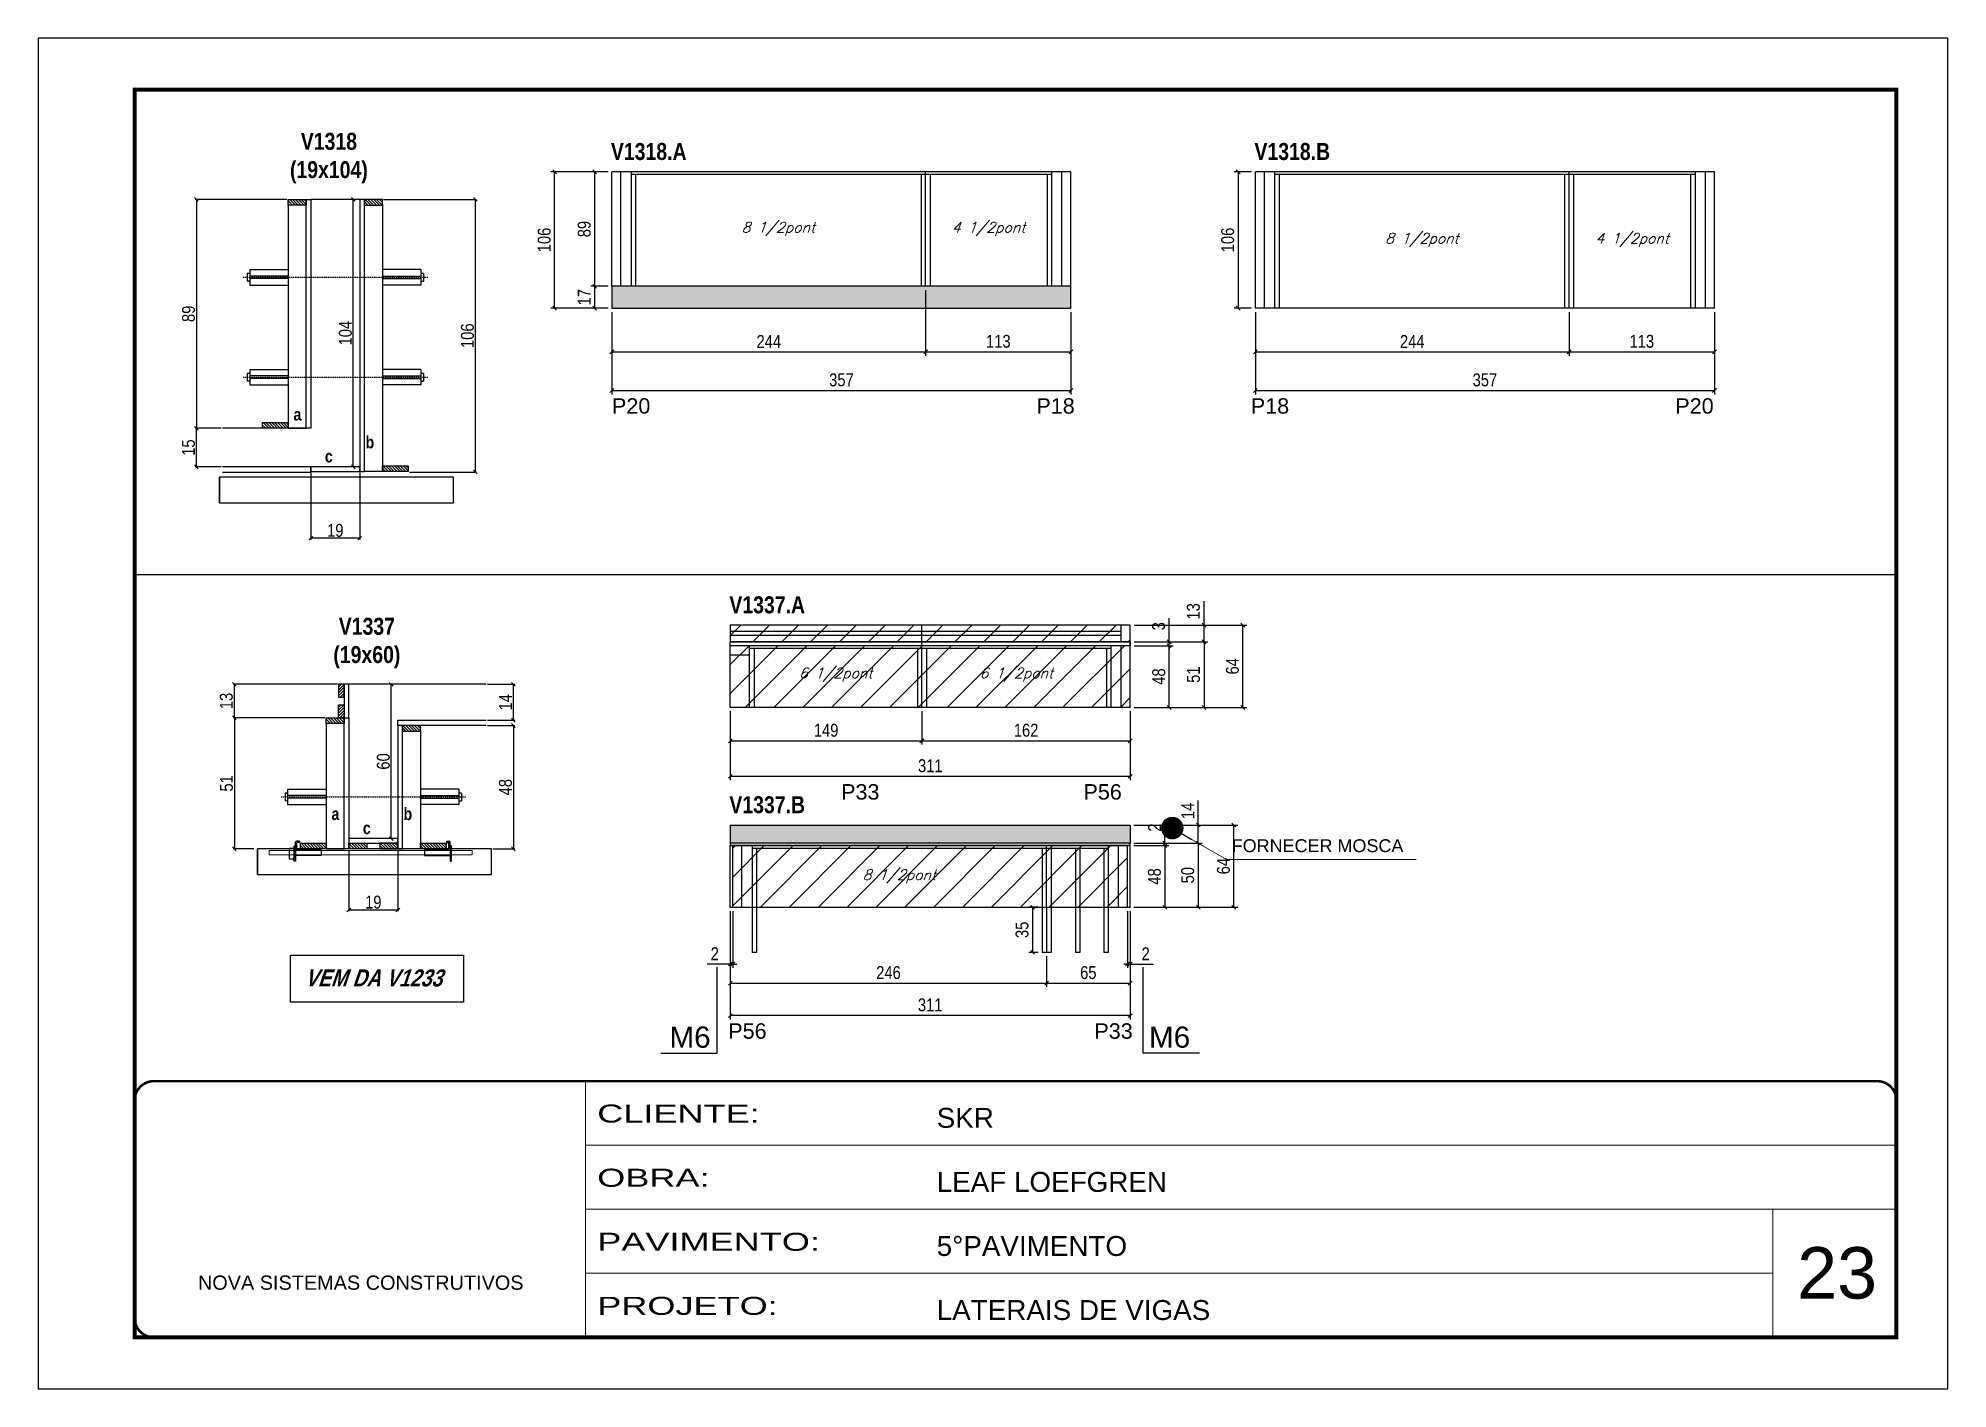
# Model space of a CAD drawing. Extents: x 3309 to 10384, y -2522 to 14608.
# Drawn here: x 6493 to 7978, y 7815 to 8865 of the extents above; entities that cross this region are included whole.
import ezdxf

# ---------------------------------------------------------------- set-up
doc = ezdxf.new("R2010")
doc.units = 0
for name, pattern in [('CONTINUO', [0]), ('DASHED', [0.75, 0.5, -0.25]), ('HIDDEN', [0.375, 0.25, -0.125])]:
    doc.linetypes.add(name, pattern=pattern)
for name, color, linetype in [('5', 5, 'Continuous'), ('barrote', 251, 'Continuous'), ('COTA', 241, 'Continuous'), ('detalhes', 4, 'Continuous'), ('NOMENCLATURA', 7, 'Continuous'), ('Painéis', 200, 'Continuous'), ('presilha', 1, 'Continuous'), ('SARR_2.2x10', 60, 'Continuous'), ('SARR_2.2x7', 40, 'Continuous'), ('SARR_3.5x7', 81, 'Continuous'), ('SARR_EDITAR', 141, 'Continuous'), ('TENSOR', 3, 'Continuous'), ('texto', 7, 'Continuous')]:
    doc.layers.add(name, color=color, linetype=linetype)
for name, color, linetype, lineweight in [('CARIMBO', 255, 'Continuous', 9), ('CONCRETO', 251, 'Continuous', 25), ('Folhas', 255, 'Continuous', 9), ('Hachura', 251, 'Continuous', 9), ('SARRAFO DE PRESSAO', 251, 'DASHED', 9), ('SCO-___-LAJ', 2, 'Continuous', 0)]:
    doc.layers.add(name, color=color, linetype=linetype, lineweight=lineweight)
doc.layers.add('Laje_Perimetro', color=7, linetype='Continuous', plot=False)
doc.styles.add('ARIAL', font='arial.ttf')
doc.styles.add('COTA TECNICA', font='techl___.ttf', dxfattribs={"height": 10})
doc.styles.add('COTA TECNICA 2X', font='techl___.ttf', dxfattribs={"height": 10})
doc.styles.add('Romans', font='romans.shx')
doc.styles.get("Standard").update_dxf_attribs({"font": 'arial.ttf'})
doc.styles.add('TECNICA', font='techb___.ttf', dxfattribs={"height": 10})
doc.styles.add('Tecnologia', font='')
doc.styles.get('Tecnologia').set_extended_font_data('Forgotten Futurist')
doc.dimstyles.new('3x', dxfattribs={"dimtxt": 10, "dimasz": 5, "dimexe": 7, "dimexo": 5, "dimgap": 4, "dimtad": 1, "dimdec": 4, "dimlfac": 0.333333, "dimdsep": 46, "dimtxsty": 'Standard', "dimblk": 'DOT', "dimcen": 0.09, "dimclrd": 1, "dimclre": 1, "dimclrt": 2, "dimadec": 0, "dimazin": 2, "dimtfac": 1, "dimtdec": 4, "dimtmove": 0, "dimatfit": 3, "dimldrblk": 'DOT', "dimfxl": 1, "dimtolj": 1, "dimtzin": 0, "dimlwd": 9, "dimlwe": 9, "dimarcsym": 0})
doc.dimstyles.new('PAINEL', dxfattribs={"dimtxt": 10, "dimasz": 3, "dimexe": 3, "dimexo": 3, "dimgap": 3, "dimtad": 1, "dimdec": 1, "dimzin": 12, "dimdsep": 46, "dimtxsty": 'COTA TECNICA', "dimblk1": 'OBLIQUE', "dimblk2": 'OBLIQUE', "dimsah": 1, "dimcen": 0.9, "dimclrd": 4, "dimclre": 4, "dimclrt": 240, "dimadec": 1, "dimazin": 3, "dimtfac": 1, "dimtdec": 1, "dimtmove": 0, "dimatfit": 3, "dimfxl": 1, "dimtolj": 1, "dimtzin": 12, "dimarcsym": 0})
doc.dimstyles.new('SECAO', dxfattribs={"dimscale": 0.333333, "dimtxt": 5, "dimasz": 9, "dimexe": 3, "dimexo": 3, "dimgap": 3, "dimtad": 1, "dimdec": 1, "dimlfac": 0.5, "dimzin": 12, "dimdsep": 46, "dimtxsty": 'COTA TECNICA 2X', "dimblk1": 'OBLIQUE', "dimblk2": 'OBLIQUE', "dimsah": 1, "dimcen": 0.9, "dimclrd": 4, "dimclre": 4, "dimclrt": 240, "dimadec": 1, "dimazin": 3, "dimtfac": 1, "dimtdec": 1, "dimtmove": 0, "dimatfit": 3, "dimfxl": 1, "dimtolj": 1, "dimtzin": 12, "dimarcsym": 0})
pattern_1 = [(135, (39969.996, -115277.4589), (-1.122532015, -1.122532015), [])]
pattern_2 = [(225, (130243.027, 41457.0495), (1.122532015, -1.122532015), [])]

msp = doc.modelspace()

# ---------------------------------------------------------------- texts
at = {"layer": '5', "linetype": 'Continuous'}
for s, rotation, p in [('P20', 359.99996, (6939.07, 8573.1)), ('P18', 359.99996, (7269.12, 8573.1)), ('P18', 0.00004, (7435.86, 8573.1)), ('P20', 0.00004, (7765.97, 8573.1)), ('P33', 359.99996, (7117.26, 8273.05)), ('P56', 359.99996, (7305.71, 8273.05)), ('P56', 359.99996, (7029.51, 8087.12)), ('P33', 359.99996, (7314.2, 8087.12))]:
    msp.add_text(s, height=12, rotation=rotation, dxfattribs=at).set_placement(p)
at = {"layer": 'CARIMBO', "style": 'ARIAL'}
for s, height, p in [('FORNECER MOSCA', 10, (7421, 8232.21)), ('23', 40, (7860.73, 7885.13))]:
    msp.add_text(s, height=height, dxfattribs=at).set_placement(p)
at = {"layer": 'detalhes', "style": 'TECNICA'}
for s, p in [('a', (6691.46, 8567.72)), ('b', (6747.43, 8546.13)), ('c', (6715.82, 8535.18)), ('a', (6720.98, 8257.15)), ('b', (6776.96, 8257.14)), ('c', (6745.35, 8246.18))]:
    msp.add_text(s, height=9.6, dxfattribs=at).set_placement(p)
at = {"layer": 'NOMENCLATURA', "style": 'TECNICA'}
for s, p in [('V1318.A', (6938.24, 8770.32)), ('V1318.B', (7438.68, 8770.32)), ('V1337.A', (7030.35, 8417.87)), ('V1337.B', (7030.35, 8262.48))]:
    msp.add_text(s, height=13.2, dxfattribs=at).set_placement(p)
at = {"layer": 'NOMENCLATURA', "linetype": 'Continuous'}
for p in [(6983.73, 8080.13), (7356.68, 8080.13)]:
    msp.add_text('M6', height=16.5, dxfattribs=at).set_placement(p)
at = {"layer": 'NOMENCLATURA', "char_height": 13.2, "attachment_point": 2, "style": 'TECNICA'}
for s, insert in [('V1318\\P(19x104)', (6718.93, 8791.4)), ('V1337\\P(19x60)', (6748.46, 8414.41))]:
    msp.add_mtext_dynamic_manual_height_columns(s, width=300.2766, gutter_width=1, heights=[0], dxfattribs=dict(at, insert=insert))
at = {"layer": 'NOMENCLATURA', "insert": (6753.46, 8141.02), "char_height": 13.2, "width": 300.2766, "attachment_point": 2, "style": 'TECNICA'}
msp.add_mtext('{\\Q19;VEM DA V1233}', dxfattribs=at)
at = {"layer": 'texto', "color": 2, "char_height": 8, "attachment_point": 5, "style": 'Romans'}
for s, insert in [('{\\Q19;\\C256;8 1/2pont}', (7068.46, 8716.63)), ('{\\Q19;\\C256;4 1/2pont}', (7231.96, 8716.63)), ('{\\Q19;\\C256;8 1/2pont}', (7568.9, 8708.13)), ('{\\Q19;\\C256;4 1/2pont}', (7732.4, 8708.13)), ('{\\Q19;\\C256;6 1/2pont}', (7113.06, 8370.18)), ('{\\Q19;\\C256;6 1/2pont}', (7253.56, 8370.18)), ('{\\Q19;\\C256;8 1/2pont}', (7162.56, 8213.29))]:
    msp.add_mtext(s, dxfattribs=dict(at, insert=insert))

# ---------------------------------------------------------------- blocks, each defined once
blk = doc.blocks.new('9999999999')
at = {"color": 30, "linetype": 'CONTINUO'}
for p, q in [((98564.6, 34230.2), (98564.6, 34429.4)), ((98564.6, 34379.6), (99584, 34379.6)), ((98564.6, 34329.8), (99488, 34329.8)), ((99584, 34329.8), (99488, 34329.8)), ((99488, 34329.8), (99488, 34230.2)), ((98564.6, 34280), (99488, 34280))]:
    blk.add_line(p, q, dxfattribs=at)
at = {"color": 30, "linetype": 'CONTINUO', "const_width": 2}
blk.add_lwpolyline([(99584, 34230.2), (99584, 34414.4, 0.414214), (99569, 34429.4), (98229, 34429.4, 0.414214), (98214, 34414.4), (98214, 34245.2, 0.414214), (98229, 34230.2), (99584, 34230.2)], format="xyb", dxfattribs=at)
at = {"layer": 'Folhas'}
blk.add_lwpolyline([(98139, 34190.2), (99624, 34190.2), (99624, 35240.2), (98139, 35240.2)], close=True, dxfattribs=at)
at = {"layer": 'Folhas', "color": 30, "const_width": 3}
blk.add_lwpolyline([(98214, 34230.2), (99584, 34230.2), (99584, 35200.2), (98214, 35200.2)], close=True, dxfattribs=at)
at = {"color": 7, "linetype": 'Continuous', "ltscale": 5, "style": 'ARIAL'}
for s, height, p in [('SKR', 15.48, (98837.7, 34393.1)), ('LEAF LOEFGREN', 15.483, (98837.7, 34343.3)), ('5°PAVIMENTO', 15.483, (98837.7, 34293.5)), ('NOVA SISTEMAS CONSTRUTIVOS', 11.059, (98263.2, 34267.2)), ('LATERAIS DE VIGAS', 15.483, (98837.7, 34243.7))]:
    blk.add_text(s, height=height, dxfattribs=at).set_placement(p)
at = {"layer": 'Folhas', "color": 7, "style": 'Tecnologia', "width": 1.5}
for s, p in [('CLIENTE:', (98573.7, 34397.2)), ('OBRA:', (98573.7, 34347.3)), ('PAVIMENTO:', (98573.7, 34297.5)), ('PROJETO:', (98573.7, 34247.7))]:
    blk.add_text(s, height=14, dxfattribs=at).set_placement(p)
blk = doc.blocks.new('_Oblique')
at = {"color": 0, "linetype": 'ByBlock', "lineweight": -2}
blk.add_line((-0.5, -0.5), (0.5, 0.5), dxfattribs=at)
blk = doc.blocks.new('*D646')
at = {"layer": 'COTA', "color": 4, "lineweight": -2, "transparency": 16777216}
for p, q in [((6704.9, 8527.1), (6704.9, 8475.2)), ((6742.9, 8527.1), (6742.9, 8475.2)), ((6742.9, 8476.2), (6704.9, 8476.2))]:
    blk.add_line(p, q, dxfattribs=at)
at = {"layer": 'Defpoints', "color": 0, "transparency": 16777216}
for p in [(6704.9, 8528.1), (6742.9, 8528.1), (6704.9, 8476.2)]:
    blk.add_point(p, dxfattribs=at)
at = {"layer": 'COTA', "color": 4, "lineweight": -2, "transparency": 16777216, "xscale": 3, "yscale": 3, "zscale": 3, "rotation": 180}
blk.add_blockref('_Oblique', (6704.9, 8476.2), dxfattribs=at)
at = {"layer": 'COTA', "color": 4, "lineweight": -2, "transparency": 16777216, "xscale": 3, "yscale": 3, "zscale": 3}
blk.add_blockref('_Oblique', (6742.9, 8476.2), dxfattribs=at)
at = {"layer": 'COTA', "color": 240, "transparency": 16777216, "insert": (6723.9, 8482.3), "char_height": 10, "attachment_point": 5, "style": 'COTA TECNICA 2X'}
blk.add_mtext('\\A1;19', dxfattribs=at)
blk = doc.blocks.new('*D647')
at = {"layer": 'COTA', "color": 4, "lineweight": -2, "transparency": 16777216}
for p, q in [((6686.3, 8739.7), (6614.9, 8739.7)), ((6615.9, 8739.7), (6615.9, 8561.7)), ((6635.2, 8561.7), (6614.9, 8561.7))]:
    blk.add_line(p, q, dxfattribs=at)
at = {"layer": 'Defpoints', "color": 0, "transparency": 16777216}
for p in [(6687.3, 8739.7), (6615.9, 8561.7), (6636.2, 8561.7, 0)]:
    blk.add_point(p, dxfattribs=at)
at = {"layer": 'COTA', "color": 4, "lineweight": -2, "transparency": 16777216, "xscale": 3, "yscale": 3, "zscale": 3}
for p, rotation in [((6615.9, 8739.7), 90), ((6615.9, 8561.7), 270)]:
    blk.add_blockref('_Oblique', p, dxfattribs=dict(at, rotation=rotation))
at = {"layer": 'COTA', "color": 240, "transparency": 16777216, "insert": (6609.8, 8650.7), "char_height": 10, "attachment_point": 5, "rotation": 90, "style": 'COTA TECNICA 2X'}
blk.add_mtext('\\A1;89', dxfattribs=at)
blk = doc.blocks.new('*D648')
at = {"layer": 'COTA', "color": 4, "lineweight": -2, "transparency": 16777216}
for p, q in [((6761.5, 8739.7), (6833.8, 8739.7)), ((6832.8, 8739.7), (6832.8, 8527.7)), ((6781.5, 8527.7), (6833.8, 8527.7))]:
    blk.add_line(p, q, dxfattribs=at)
at = {"layer": 'Defpoints', "color": 0, "transparency": 16777216}
for p in [(6760.5, 8739.7), (6780.5, 8527.7, 0), (6832.8, 8527.7)]:
    blk.add_point(p, dxfattribs=at)
at = {"layer": 'COTA', "color": 4, "lineweight": -2, "transparency": 16777216, "xscale": 3, "yscale": 3, "zscale": 3}
for p, rotation in [((6832.8, 8739.7), 90), ((6832.8, 8527.7), 270)]:
    blk.add_blockref('_Oblique', p, dxfattribs=dict(at, rotation=rotation))
at = {"layer": 'COTA', "color": 240, "transparency": 16777216, "insert": (6826.7, 8633.7), "char_height": 10, "attachment_point": 5, "rotation": 90, "style": 'COTA TECNICA 2X'}
blk.add_mtext('\\A1;106', dxfattribs=at)
blk = doc.blocks.new('*D649')
at = {"layer": 'COTA', "color": 4, "lineweight": -2, "transparency": 16777216}
for p, q in [((6741.9, 8739.7), (6736.9, 8739.7)), ((6737.9, 8531.7), (6737.9, 8739.7)), ((6741.9, 8531.7), (6736.9, 8531.7))]:
    blk.add_line(p, q, dxfattribs=at)
at = {"layer": 'Defpoints', "color": 0, "transparency": 16777216}
for p in [(6737.9, 8739.7), (6742.9, 8739.7), (6742.9, 8531.7)]:
    blk.add_point(p, dxfattribs=at)
at = {"layer": 'COTA', "color": 4, "lineweight": -2, "transparency": 16777216, "xscale": 3, "yscale": 3, "zscale": 3}
for p, rotation in [((6737.9, 8739.7), 90), ((6737.9, 8531.7), 270)]:
    blk.add_blockref('_Oblique', p, dxfattribs=dict(at, rotation=rotation))
at = {"layer": 'COTA', "color": 240, "transparency": 16777216, "insert": (6731.8, 8635.7), "char_height": 10, "attachment_point": 5, "rotation": 90, "style": 'COTA TECNICA 2X'}
blk.add_mtext('\\A1;104', dxfattribs=at)
blk = doc.blocks.new('*D650')
at = {"layer": 'COTA', "color": 4, "lineweight": -2, "transparency": 16777216}
for p, q in [((6635.2, 8561.7), (6614.9, 8561.7)), ((6615.9, 8531.7), (6615.9, 8561.7)), ((6635.2, 8531.7), (6614.9, 8531.7))]:
    blk.add_line(p, q, dxfattribs=at)
at = {"layer": 'Defpoints', "color": 0, "transparency": 16777216}
for p in [(6615.9, 8561.7), (6636.2, 8561.7), (6636.2, 8531.7)]:
    blk.add_point(p, dxfattribs=at)
at = {"layer": 'COTA', "color": 4, "lineweight": -2, "transparency": 16777216, "xscale": 3, "yscale": 3, "zscale": 3}
for p, rotation in [((6615.9, 8561.7), 90), ((6615.9, 8531.7), 270)]:
    blk.add_blockref('_Oblique', p, dxfattribs=dict(at, rotation=rotation))
at = {"layer": 'COTA', "color": 240, "transparency": 16777216, "insert": (6609.8, 8546.7), "char_height": 10, "attachment_point": 5, "rotation": 90, "style": 'COTA TECNICA 2X'}
blk.add_mtext('\\A1;15', dxfattribs=at)
blk = doc.blocks.new('*D651')
at = {"layer": 'COTA', "color": 4, "lineweight": -2, "transparency": 16777216}
for p, q in [((7183, 8669.1), (7183, 8618.1)), ((6939, 8652.1), (6939, 8618.1)), ((6939, 8621.1), (7183, 8621.1))]:
    blk.add_line(p, q, dxfattribs=at)
at = {"layer": 'Defpoints', "color": 0, "transparency": 16777216}
for p in [(7183, 8672.1), (6939, 8655.1), (7183, 8621.1)]:
    blk.add_point(p, dxfattribs=at)
at = {"layer": 'COTA', "color": 4, "lineweight": -2, "transparency": 16777216, "xscale": 3, "yscale": 3, "zscale": 3, "rotation": 180}
blk.add_blockref('_Oblique', (6939, 8621.1), dxfattribs=at)
at = {"layer": 'COTA', "color": 4, "lineweight": -2, "transparency": 16777216, "xscale": 3, "yscale": 3, "zscale": 3}
blk.add_blockref('_Oblique', (7183, 8621.1), dxfattribs=at)
at = {"layer": 'COTA', "color": 240, "transparency": 16777216, "insert": (7061, 8629.2), "char_height": 10, "attachment_point": 5, "style": 'COTA TECNICA'}
blk.add_mtext('\\A1;244', dxfattribs=at)
blk = doc.blocks.new('*D652')
at = {"layer": 'COTA', "color": 4, "lineweight": -2, "transparency": 16777216}
for p, q in [((7183, 8669.1), (7183, 8618.1)), ((7296, 8652.1), (7296, 8618.1)), ((7183, 8621.1), (7296, 8621.1))]:
    blk.add_line(p, q, dxfattribs=at)
at = {"layer": 'Defpoints', "color": 0, "transparency": 16777216}
for p in [(7183, 8672.1), (7296, 8655.1), (7296, 8621.1)]:
    blk.add_point(p, dxfattribs=at)
at = {"layer": 'COTA', "color": 4, "lineweight": -2, "transparency": 16777216, "xscale": 3, "yscale": 3, "zscale": 3, "rotation": 180}
blk.add_blockref('_Oblique', (7183, 8621.1), dxfattribs=at)
at = {"layer": 'COTA', "color": 4, "lineweight": -2, "transparency": 16777216, "xscale": 3, "yscale": 3, "zscale": 3}
blk.add_blockref('_Oblique', (7296, 8621.1), dxfattribs=at)
at = {"layer": 'COTA', "color": 240, "transparency": 16777216, "insert": (7239.5, 8629.3), "char_height": 10, "attachment_point": 5, "style": 'COTA TECNICA'}
blk.add_mtext('\\A1;113', dxfattribs=at)
blk = doc.blocks.new('*D653')
at = {"layer": 'COTA', "color": 4, "lineweight": -2, "transparency": 16777216}
for p, q in [((6939, 8652.1), (6939, 8588.1)), ((7296, 8652.1), (7296, 8588.1)), ((6939, 8591.1), (7296, 8591.1))]:
    blk.add_line(p, q, dxfattribs=at)
at = {"layer": 'Defpoints', "color": 0, "transparency": 16777216}
for p in [(6939, 8655.1), (7296, 8655.1), (7296, 8591.1)]:
    blk.add_point(p, dxfattribs=at)
at = {"layer": 'COTA', "color": 4, "lineweight": -2, "transparency": 16777216, "xscale": 3, "yscale": 3, "zscale": 3, "rotation": 180}
blk.add_blockref('_Oblique', (6939, 8591.1), dxfattribs=at)
at = {"layer": 'COTA', "color": 4, "lineweight": -2, "transparency": 16777216, "xscale": 3, "yscale": 3, "zscale": 3}
blk.add_blockref('_Oblique', (7296, 8591.1), dxfattribs=at)
at = {"layer": 'COTA', "color": 240, "transparency": 16777216, "insert": (7117.5, 8599.3), "char_height": 10, "attachment_point": 5, "style": 'COTA TECNICA'}
blk.add_mtext('\\A1;357', dxfattribs=at)
blk = doc.blocks.new('*D654')
at = {"layer": 'COTA', "color": 4, "lineweight": -2, "transparency": 16777216}
for p, q in [((6936, 8761.1), (6922.6, 8761.1)), ((6925.6, 8761.1), (6925.6, 8672.1)), ((6936, 8672.1), (6922.6, 8672.1))]:
    blk.add_line(p, q, dxfattribs=at)
at = {"layer": 'Defpoints', "color": 0, "transparency": 16777216}
for p in [(6939, 8761.1), (6925.6, 8672.1), (6939, 8672.1)]:
    blk.add_point(p, dxfattribs=at)
at = {"layer": 'COTA', "color": 4, "lineweight": -2, "transparency": 16777216, "xscale": 3, "yscale": 3, "zscale": 3}
for p, rotation in [((6925.6, 8761.1), 90), ((6925.6, 8672.1), 270)]:
    blk.add_blockref('_Oblique', p, dxfattribs=dict(at, rotation=rotation))
at = {"layer": 'COTA', "color": 240, "transparency": 16777216, "insert": (6917.5, 8716.6), "char_height": 10, "attachment_point": 5, "rotation": 90, "style": 'COTA TECNICA'}
blk.add_mtext('\\A1;89', dxfattribs=at)
blk = doc.blocks.new('*D655')
at = {"layer": 'COTA', "color": 4, "lineweight": -2, "transparency": 16777216}
for p, q in [((6936, 8672.1), (6922.6, 8672.1)), ((6925.6, 8672.1), (6925.6, 8655.1)), ((6936, 8655.1), (6922.6, 8655.1))]:
    blk.add_line(p, q, dxfattribs=at)
at = {"layer": 'Defpoints', "color": 0, "transparency": 16777216}
for p in [(6939, 8672.1), (6925.6, 8655.1), (6939, 8655.1)]:
    blk.add_point(p, dxfattribs=at)
at = {"layer": 'COTA', "color": 4, "lineweight": -2, "transparency": 16777216, "xscale": 3, "yscale": 3, "zscale": 3}
for p, rotation in [((6925.6, 8672.1), 90), ((6925.6, 8655.1), 270)]:
    blk.add_blockref('_Oblique', p, dxfattribs=dict(at, rotation=rotation))
at = {"layer": 'COTA', "color": 240, "transparency": 16777216, "insert": (6917.5, 8663.6), "char_height": 10, "attachment_point": 5, "rotation": 90, "style": 'COTA TECNICA'}
blk.add_mtext('\\A1;17', dxfattribs=at)
blk = doc.blocks.new('*D656')
at = {"layer": 'COTA', "color": 4, "lineweight": -2, "transparency": 16777216}
for p, q in [((6936, 8761.1), (6891.5, 8761.1)), ((6894.5, 8655.1), (6894.5, 8761.1)), ((6936, 8655.1), (6891.5, 8655.1))]:
    blk.add_line(p, q, dxfattribs=at)
at = {"layer": 'Defpoints', "color": 0, "transparency": 16777216}
for p in [(6894.5, 8761.1), (6939, 8761.1), (6939, 8655.1)]:
    blk.add_point(p, dxfattribs=at)
at = {"layer": 'COTA', "color": 4, "lineweight": -2, "transparency": 16777216, "xscale": 3, "yscale": 3, "zscale": 3}
for p, rotation in [((6894.5, 8761.1), 90), ((6894.5, 8655.1), 270)]:
    blk.add_blockref('_Oblique', p, dxfattribs=dict(at, rotation=rotation))
at = {"layer": 'COTA', "color": 240, "transparency": 16777216, "insert": (6886.4, 8708.1), "char_height": 10, "attachment_point": 5, "rotation": 90, "style": 'COTA TECNICA'}
blk.add_mtext('\\A1;106', dxfattribs=at)
blk = doc.blocks.new('*D658')
at = {"layer": 'COTA', "color": 4, "lineweight": -2, "transparency": 16777216}
for p, q in [((7439.4, 8652.1), (7439.4, 8618.1)), ((7683.4, 8652.1), (7683.4, 8618.1)), ((7439.4, 8621.1), (7683.4, 8621.1))]:
    blk.add_line(p, q, dxfattribs=at)
at = {"layer": 'Defpoints', "color": 0, "transparency": 16777216}
for p in [(7439.4, 8655.1), (7683.4, 8655.1), (7683.4, 8621.1)]:
    blk.add_point(p, dxfattribs=at)
at = {"layer": 'COTA', "color": 4, "lineweight": -2, "transparency": 16777216, "xscale": 3, "yscale": 3, "zscale": 3, "rotation": 180}
blk.add_blockref('_Oblique', (7439.4, 8621.1), dxfattribs=at)
at = {"layer": 'COTA', "color": 4, "lineweight": -2, "transparency": 16777216, "xscale": 3, "yscale": 3, "zscale": 3}
blk.add_blockref('_Oblique', (7683.4, 8621.1), dxfattribs=at)
at = {"layer": 'COTA', "color": 240, "transparency": 16777216, "insert": (7561.4, 8629.2), "char_height": 10, "attachment_point": 5, "style": 'COTA TECNICA'}
blk.add_mtext('\\A1;244', dxfattribs=at)
blk = doc.blocks.new('*D659')
at = {"layer": 'COTA', "color": 4, "lineweight": -2, "transparency": 16777216}
for p, q in [((7683.4, 8652.1), (7683.4, 8618.1)), ((7796.4, 8652.1), (7796.4, 8618.1)), ((7683.4, 8621.1), (7796.4, 8621.1))]:
    blk.add_line(p, q, dxfattribs=at)
at = {"layer": 'Defpoints', "color": 0, "transparency": 16777216}
for p in [(7683.4, 8655.1), (7796.4, 8655.1), (7796.4, 8621.1)]:
    blk.add_point(p, dxfattribs=at)
at = {"layer": 'COTA', "color": 4, "lineweight": -2, "transparency": 16777216, "xscale": 3, "yscale": 3, "zscale": 3, "rotation": 180}
blk.add_blockref('_Oblique', (7683.4, 8621.1), dxfattribs=at)
at = {"layer": 'COTA', "color": 4, "lineweight": -2, "transparency": 16777216, "xscale": 3, "yscale": 3, "zscale": 3}
blk.add_blockref('_Oblique', (7796.4, 8621.1), dxfattribs=at)
at = {"layer": 'COTA', "color": 240, "transparency": 16777216, "insert": (7739.9, 8629.3), "char_height": 10, "attachment_point": 5, "style": 'COTA TECNICA'}
blk.add_mtext('\\A1;113', dxfattribs=at)
blk = doc.blocks.new('*D657')
at = {"layer": 'COTA', "color": 4, "lineweight": -2, "transparency": 16777216}
for p, q in [((7439.4, 8652.1), (7439.4, 8588.1)), ((7796.4, 8652.1), (7796.4, 8588.1)), ((7439.4, 8591.1), (7796.4, 8591.1))]:
    blk.add_line(p, q, dxfattribs=at)
at = {"layer": 'Defpoints', "color": 0, "transparency": 16777216}
for p in [(7439.4, 8655.1), (7796.4, 8655.1), (7796.4, 8591.1)]:
    blk.add_point(p, dxfattribs=at)
at = {"layer": 'COTA', "color": 4, "lineweight": -2, "transparency": 16777216, "xscale": 3, "yscale": 3, "zscale": 3, "rotation": 180}
blk.add_blockref('_Oblique', (7439.4, 8591.1), dxfattribs=at)
at = {"layer": 'COTA', "color": 4, "lineweight": -2, "transparency": 16777216, "xscale": 3, "yscale": 3, "zscale": 3}
blk.add_blockref('_Oblique', (7796.4, 8591.1), dxfattribs=at)
at = {"layer": 'COTA', "color": 240, "transparency": 16777216, "insert": (7617.9, 8599.3), "char_height": 10, "attachment_point": 5, "style": 'COTA TECNICA'}
blk.add_mtext('\\A1;357', dxfattribs=at)
blk = doc.blocks.new('*D660')
at = {"layer": 'COTA', "color": 4, "lineweight": -2, "transparency": 16777216}
for p, q in [((7436.4, 8761.1), (7423, 8761.1)), ((7426, 8761.1), (7426, 8655.1)), ((7436.4, 8655.1), (7423, 8655.1))]:
    blk.add_line(p, q, dxfattribs=at)
at = {"layer": 'Defpoints', "color": 0, "transparency": 16777216}
for p in [(7439.4, 8761.1), (7426, 8655.1), (7439.4, 8655.1)]:
    blk.add_point(p, dxfattribs=at)
at = {"layer": 'COTA', "color": 4, "lineweight": -2, "transparency": 16777216, "xscale": 3, "yscale": 3, "zscale": 3}
for p, rotation in [((7426, 8761.1), 90), ((7426, 8655.1), 270)]:
    blk.add_blockref('_Oblique', p, dxfattribs=dict(at, rotation=rotation))
at = {"layer": 'COTA', "color": 240, "transparency": 16777216, "insert": (7417.9, 8708.1), "char_height": 10, "attachment_point": 5, "rotation": 90, "style": 'COTA TECNICA'}
blk.add_mtext('\\A1;106', dxfattribs=at)
blk = doc.blocks.new('*D916')
at = {"layer": 'COTA', "color": 4, "lineweight": -2, "transparency": 16777216}
for p, q in [((6734.5, 8233.7), (6734.5, 8186.2)), ((6772.5, 8233.7), (6772.5, 8186.2)), ((6772.5, 8187.2), (6734.5, 8187.2))]:
    blk.add_line(p, q, dxfattribs=at)
at = {"layer": 'Defpoints', "color": 0, "transparency": 16777216}
for p in [(6734.5, 8234.7), (6772.5, 8234.7), (6734.5, 8187.2)]:
    blk.add_point(p, dxfattribs=at)
at = {"layer": 'COTA', "color": 4, "lineweight": -2, "transparency": 16777216, "xscale": 3, "yscale": 3, "zscale": 3, "rotation": 180}
blk.add_blockref('_Oblique', (6734.5, 8187.2), dxfattribs=at)
at = {"layer": 'COTA', "color": 4, "lineweight": -2, "transparency": 16777216, "xscale": 3, "yscale": 3, "zscale": 3}
blk.add_blockref('_Oblique', (6772.5, 8187.2), dxfattribs=at)
at = {"layer": 'COTA', "color": 240, "transparency": 16777216, "insert": (6753.5, 8193.3), "char_height": 10, "attachment_point": 5, "style": 'COTA TECNICA 2X'}
blk.add_mtext('\\A1;19', dxfattribs=at)
blk = doc.blocks.new('PRESILHA METÁLICA 1')
at = {"layer": 'presilha'}
for p, q in [((0, 13), (6, 13)), ((0, 13), (0, 0)), ((6, 0), (0, 0)), ((6, 15.5), (7.5, 15.5)), ((6, -2.5), (6, 15.5)), ((6, 13), (6, 0)), ((7.5, 10.6), (7.5, 19.9)), ((7.5, 15.5), (7.5, -2.5)), ((37.5, 4.1), (7.5, 4.1)), ((12, 21), (8.6, 21)), ((9, 11.6), (9, 18.9)), ((12, 19.5), (9.6, 19.5)), ((37.5, 11), (9.6, 11)), ((12, 21), (12, 19.5)), ((37.5, 11), (37.5, 4.1)), ((7.5, -2.5), (6, -2.5))]:
    blk.add_line(p, q, dxfattribs=at)
for centre, radius, start, end in [((8.6, 19.9), 1.14, 90, 180), ((9.6, 18.9), 0.57, 90, 180), ((9.6, 11.6), 0.57, 180, 270)]:
    blk.add_arc(centre, radius, start, end, dxfattribs=at)
blk = doc.blocks.new('PRESILHA METÁLICA 2')
at = {"layer": 'presilha'}
for p, q in [((-5.2, 23.5), (-5.2, 22)), ((-5.2, 23.5), (-1.9, 23.5)), ((-0.8, 14.6), (-0.8, 22.4)), ((-30.8, 13.5), (-30.8, 6.6)), ((-30.8, 13.5), (-2.8, 13.5)), ((-30.8, 6.6), (-0.8, 6.6)), ((-5.2, 22), (-2.8, 22)), ((-2.2, 14.1), (-2.2, 21.4)), ((0.8, 18), (-0.8, 18)), ((-0.8, 18), (-0.8, 0)), ((-0.8, 0), (0.8, 0)), ((0.8, 0), (0.8, 18))]:
    blk.add_line(p, q, dxfattribs=at)
for centre, radius, start, end in [((-1.9, 22.4), 1.14, 0, 90), ((-2.8, 21.4), 0.57, 0, 90), ((-2.8, 14.1), 0.57, 270, 0)]:
    blk.add_arc(centre, radius, start, end, dxfattribs=at)
blk = doc.blocks.new('*D917')
at = {"layer": 'COTA', "color": 4, "lineweight": -2, "transparency": 16777216}
for p, q in [((6715.9, 8336.7), (6644.4, 8336.7)), ((6645.4, 8336.7), (6645.4, 8234.7)), ((6660.6, 8234.7), (6644.4, 8234.7))]:
    blk.add_line(p, q, dxfattribs=at)
at = {"layer": 'Defpoints', "color": 0, "transparency": 16777216}
for p in [(6716.9, 8336.7), (6645.4, 8234.7), (6661.6, 8234.7)]:
    blk.add_point(p, dxfattribs=at)
at = {"layer": 'COTA', "color": 4, "lineweight": -2, "transparency": 16777216, "xscale": 3, "yscale": 3, "zscale": 3}
for p, rotation in [((6645.4, 8336.7), 90), ((6645.4, 8234.7), 270)]:
    blk.add_blockref('_Oblique', p, dxfattribs=dict(at, rotation=rotation))
at = {"layer": 'COTA', "color": 240, "transparency": 16777216, "insert": (6639.3, 8285.7), "char_height": 10, "attachment_point": 5, "rotation": 90, "style": 'COTA TECNICA 2X'}
blk.add_mtext('\\A1;51', dxfattribs=at)
blk = doc.blocks.new('*D918')
at = {"layer": 'COTA', "color": 4, "lineweight": -2, "transparency": 16777216}
for p, q in [((6842.2, 8330.7), (6863.4, 8330.7)), ((6862.4, 8330.7), (6862.4, 8234.7)), ((6846.3, 8234.7), (6863.4, 8234.7))]:
    blk.add_line(p, q, dxfattribs=at)
at = {"layer": 'Defpoints', "color": 0, "transparency": 16777216}
for p in [(6841.2, 8330.7), (6845.3, 8234.7), (6862.4, 8234.7)]:
    blk.add_point(p, dxfattribs=at)
at = {"layer": 'COTA', "color": 4, "lineweight": -2, "transparency": 16777216, "xscale": 3, "yscale": 3, "zscale": 3}
for p, rotation in [((6862.4, 8330.7), 90), ((6862.4, 8234.7), 270)]:
    blk.add_blockref('_Oblique', p, dxfattribs=dict(at, rotation=rotation))
at = {"layer": 'COTA', "color": 240, "transparency": 16777216, "insert": (6856.3, 8282.7), "char_height": 10, "attachment_point": 5, "rotation": 90, "style": 'COTA TECNICA 2X'}
blk.add_mtext('\\A1;48', dxfattribs=at)
blk = doc.blocks.new('*D919')
at = {"layer": 'COTA', "color": 4, "lineweight": -2, "transparency": 16777216}
for p, q in [((6771.5, 8362.7), (6766.4, 8362.7)), ((6767.4, 8242.7), (6767.4, 8362.7)), ((6771.5, 8242.7), (6766.4, 8242.7))]:
    blk.add_line(p, q, dxfattribs=at)
at = {"layer": 'Defpoints', "color": 0, "transparency": 16777216}
for p in [(6767.4, 8362.7), (6772.5, 8362.7), (6772.5, 8242.7)]:
    blk.add_point(p, dxfattribs=at)
at = {"layer": 'COTA', "color": 4, "lineweight": -2, "transparency": 16777216, "xscale": 3, "yscale": 3, "zscale": 3}
for p, rotation in [((6767.4, 8362.7), 90), ((6767.4, 8242.7), 270)]:
    blk.add_blockref('_Oblique', p, dxfattribs=dict(at, rotation=rotation))
at = {"layer": 'COTA', "color": 240, "transparency": 16777216, "insert": (6761.3, 8302.7), "char_height": 10, "attachment_point": 5, "rotation": 90, "style": 'COTA TECNICA 2X'}
blk.add_mtext('\\A1;60', dxfattribs=at)
blk = doc.blocks.new('*D920')
at = {"layer": 'COTA', "color": 4, "lineweight": -2, "transparency": 16777216}
for p, q in [((6842.2, 8362.7), (6863.4, 8362.7)), ((6862.4, 8334.7), (6862.4, 8362.7)), ((6842.2, 8334.7), (6863.4, 8334.7))]:
    blk.add_line(p, q, dxfattribs=at)
at = {"layer": 'Defpoints', "color": 0, "transparency": 16777216}
for p in [(6841.2, 8362.7), (6862.4, 8362.7), (6841.2, 8334.7)]:
    blk.add_point(p, dxfattribs=at)
at = {"layer": 'COTA', "color": 4, "lineweight": -2, "transparency": 16777216, "xscale": 3, "yscale": 3, "zscale": 3}
for p, rotation in [((6862.4, 8362.7), 90), ((6862.4, 8334.7), 270)]:
    blk.add_blockref('_Oblique', p, dxfattribs=dict(at, rotation=rotation))
at = {"layer": 'COTA', "color": 240, "transparency": 16777216, "insert": (6856.3, 8348.7), "char_height": 10, "attachment_point": 5, "rotation": 90, "style": 'COTA TECNICA 2X'}
blk.add_mtext('\\A1;14', dxfattribs=at)
blk = doc.blocks.new('*D930')
at = {"layer": 'COTA', "color": 4, "lineweight": -2, "transparency": 16777216}
for p, q in [((6725.5, 8362.7), (6644.4, 8362.7)), ((6645.4, 8336.7), (6645.4, 8362.7)), ((6715.9, 8336.7), (6644.4, 8336.7))]:
    blk.add_line(p, q, dxfattribs=at)
at = {"layer": 'Defpoints', "color": 0, "transparency": 16777216}
for p in [(6645.4, 8362.7), (6726.5, 8362.7), (6716.9, 8336.7)]:
    blk.add_point(p, dxfattribs=at)
at = {"layer": 'COTA', "color": 4, "lineweight": -2, "transparency": 16777216, "xscale": 3, "yscale": 3, "zscale": 3}
for p, rotation in [((6645.4, 8362.7), 90), ((6645.4, 8336.7), 270)]:
    blk.add_blockref('_Oblique', p, dxfattribs=dict(at, rotation=rotation))
at = {"layer": 'COTA', "color": 240, "transparency": 16777216, "insert": (6639.2, 8349.7), "char_height": 10, "attachment_point": 5, "rotation": 90, "style": 'COTA TECNICA 2X'}
blk.add_mtext('\\A1;13', dxfattribs=at)
blk = doc.blocks.new('*D931')
at = {"layer": 'COTA', "color": 4, "linetype": 'ByBlock', "lineweight": -2, "transparency": 16777216}
for p, q in [((7031.1, 8341.7), (7031.1, 8288.1)), ((7342.1, 8341.7), (7342.1, 8288.1)), ((7342.1, 8291.1), (7031.1, 8291.1))]:
    blk.add_line(p, q, dxfattribs=at)
at = {"layer": 'Defpoints', "color": 0, "linetype": 'ByBlock', "transparency": 16777216}
for p in [(7031.1, 8344.7), (7342.1, 8344.7), (7031.1, 8291.1)]:
    blk.add_point(p, dxfattribs=at)
at = {"layer": 'COTA', "color": 4, "linetype": 'ByBlock', "lineweight": -2, "transparency": 16777216, "xscale": 3, "yscale": 3, "zscale": 3, "rotation": 180}
blk.add_blockref('_Oblique', (7031.1, 8291.1), dxfattribs=at)
at = {"layer": 'COTA', "color": 4, "linetype": 'ByBlock', "lineweight": -2, "transparency": 16777216, "xscale": 3, "yscale": 3, "zscale": 3}
blk.add_blockref('_Oblique', (7342.1, 8291.1), dxfattribs=at)
at = {"layer": 'COTA', "color": 240, "linetype": 'ByBlock', "transparency": 16777216, "insert": (7186.6, 8299.3), "char_height": 10, "attachment_point": 5, "style": 'COTA TECNICA'}
blk.add_mtext('\\A1;311', dxfattribs=at)
blk = doc.blocks.new('*D932')
at = {"layer": 'COTA', "color": 4, "lineweight": -2, "transparency": 16777216}
for p, q in [((7180.1, 8341.7), (7180.1, 8315.8)), ((7342.1, 8341.7), (7342.1, 8315.8)), ((7180.1, 8318.8), (7342.1, 8318.8))]:
    blk.add_line(p, q, dxfattribs=at)
at = {"layer": 'Defpoints', "color": 0, "transparency": 16777216}
for p in [(7180.1, 8344.7), (7342.1, 8344.7), (7342.1, 8318.8)]:
    blk.add_point(p, dxfattribs=at)
at = {"layer": 'COTA', "color": 4, "lineweight": -2, "transparency": 16777216, "xscale": 3, "yscale": 3, "zscale": 3, "rotation": 180}
blk.add_blockref('_Oblique', (7180.1, 8318.8), dxfattribs=at)
at = {"layer": 'COTA', "color": 4, "lineweight": -2, "transparency": 16777216, "xscale": 3, "yscale": 3, "zscale": 3}
blk.add_blockref('_Oblique', (7342.1, 8318.8), dxfattribs=at)
at = {"layer": 'COTA', "color": 240, "transparency": 16777216, "insert": (7261.1, 8326.9), "char_height": 10, "attachment_point": 5, "style": 'COTA TECNICA'}
blk.add_mtext('\\A1;162', dxfattribs=at)
blk = doc.blocks.new('*D933')
at = {"layer": 'COTA', "color": 4, "lineweight": -2, "transparency": 16777216}
for p, q in [((7345.1, 8395.7), (7402.5, 8395.7)), ((7399.5, 8395.7), (7399.5, 8344.7)), ((7345.1, 8344.7), (7402.5, 8344.7))]:
    blk.add_line(p, q, dxfattribs=at)
at = {"layer": 'Defpoints', "color": 0, "transparency": 16777216}
for p in [(7342.1, 8395.7), (7342.1, 8344.7), (7399.5, 8344.7)]:
    blk.add_point(p, dxfattribs=at)
at = {"layer": 'COTA', "color": 4, "lineweight": -2, "transparency": 16777216, "xscale": 3, "yscale": 3, "zscale": 3}
for p, rotation in [((7399.5, 8395.7), 90), ((7399.5, 8344.7), 270)]:
    blk.add_blockref('_Oblique', p, dxfattribs=dict(at, rotation=rotation))
at = {"layer": 'COTA', "color": 240, "transparency": 16777216, "insert": (7391.3, 8370.2), "char_height": 10, "attachment_point": 5, "rotation": 90, "style": 'COTA TECNICA'}
blk.add_mtext('\\A1;51', dxfattribs=at)
blk = doc.blocks.new('*D934')
at = {"layer": 'COTA', "color": 4, "lineweight": -2, "transparency": 16777216}
for p, q in [((7399.5, 8408.7), (7399.5, 8427.2)), ((7345.1, 8408.7), (7402.5, 8408.7)), ((7399.5, 8395.7), (7399.5, 8408.7)), ((7345.1, 8395.7), (7402.5, 8395.7))]:
    blk.add_line(p, q, dxfattribs=at)
at = {"layer": 'Defpoints', "color": 0, "transparency": 16777216}
for p in [(7342.1, 8408.7), (7399.5, 8408.7), (7342.1, 8395.7)]:
    blk.add_point(p, dxfattribs=at)
at = {"layer": 'COTA', "color": 4, "lineweight": -2, "transparency": 16777216, "xscale": 3, "yscale": 3, "zscale": 3}
for p, rotation in [((7399.5, 8408.7), 90), ((7399.5, 8395.7), 270)]:
    blk.add_blockref('_Oblique', p, dxfattribs=dict(at, rotation=rotation))
at = {"layer": 'COTA', "color": 240, "transparency": 16777216, "insert": (7391.2, 8419.4), "char_height": 10, "attachment_point": 5, "rotation": 90, "style": 'COTA TECNICA'}
blk.add_mtext('\\A1;13', dxfattribs=at)
blk = doc.blocks.new('*D935')
at = {"layer": 'COTA', "color": 4, "lineweight": -2, "transparency": 16777216}
for p, q in [((7345.1, 8408.7), (7432.7, 8408.7)), ((7429.7, 8344.7), (7429.7, 8408.7)), ((7345.1, 8344.7), (7432.7, 8344.7))]:
    blk.add_line(p, q, dxfattribs=at)
at = {"layer": 'Defpoints', "color": 0, "transparency": 16777216}
for p in [(7342.1, 8408.7), (7429.7, 8408.7), (7342.1, 8344.7)]:
    blk.add_point(p, dxfattribs=at)
at = {"layer": 'COTA', "color": 4, "lineweight": -2, "transparency": 16777216, "xscale": 3, "yscale": 3, "zscale": 3}
for p, rotation in [((7429.7, 8408.7), 90), ((7429.7, 8344.7), 270)]:
    blk.add_blockref('_Oblique', p, dxfattribs=dict(at, rotation=rotation))
at = {"layer": 'COTA', "color": 240, "transparency": 16777216, "insert": (7421.6, 8376.7), "char_height": 10, "attachment_point": 5, "rotation": 90, "style": 'COTA TECNICA'}
blk.add_mtext('\\A1;64', dxfattribs=at)
blk = doc.blocks.new('*D921')
at = {"layer": 'COTA', "color": 4, "lineweight": -2, "transparency": 16777216}
for p, q in [((7345.1, 8392.7), (7375.4, 8392.7)), ((7372.4, 8344.7), (7372.4, 8392.7)), ((7345.1, 8344.7), (7375.4, 8344.7))]:
    blk.add_line(p, q, dxfattribs=at)
at = {"layer": 'Defpoints', "color": 0, "transparency": 16777216}
for p in [(7342.1, 8392.7), (7372.4, 8392.7), (7342.1, 8344.7)]:
    blk.add_point(p, dxfattribs=at)
at = {"layer": 'COTA', "color": 4, "lineweight": -2, "transparency": 16777216, "xscale": 3, "yscale": 3, "zscale": 3}
for p, rotation in [((7372.4, 8392.7), 90), ((7372.4, 8344.7), 270)]:
    blk.add_blockref('_Oblique', p, dxfattribs=dict(at, rotation=rotation))
at = {"layer": 'COTA', "color": 240, "transparency": 16777216, "insert": (7364.3, 8368.7), "char_height": 10, "attachment_point": 5, "rotation": 90, "style": 'COTA TECNICA'}
blk.add_mtext('\\A1;48', dxfattribs=at)
blk = doc.blocks.new('*D922')
at = {"layer": 'COTA', "color": 4, "lineweight": -2, "transparency": 16777216}
for p, q in [((7372.4, 8395.7), (7372.4, 8414)), ((7345.1, 8395.7), (7375.4, 8395.7)), ((7345.1, 8392.7), (7375.4, 8392.7)), ((7372.4, 8392.7), (7372.4, 8395.7)), ((7372.4, 8392.7), (7372.4, 8389.7))]:
    blk.add_line(p, q, dxfattribs=at)
at = {"layer": 'Defpoints', "color": 0, "transparency": 16777216}
for p in [(7342.1, 8395.7), (7342.1, 8392.7), (7372.4, 8395.7)]:
    blk.add_point(p, dxfattribs=at)
at = {"layer": 'COTA', "color": 4, "lineweight": -2, "transparency": 16777216, "xscale": 3, "yscale": 3, "zscale": 3}
for p, rotation in [((7372.4, 8395.7), 270), ((7372.4, 8392.7), 90)]:
    blk.add_blockref('_Oblique', p, dxfattribs=dict(at, rotation=rotation))
at = {"layer": 'COTA', "color": 240, "transparency": 16777216, "insert": (7364.2, 8407.8), "char_height": 10, "attachment_point": 5, "rotation": 90, "style": 'COTA TECNICA'}
blk.add_mtext('\\A1;3', dxfattribs=at)
blk = doc.blocks.new('_Dot')
at = {"color": 0, "linetype": 'ByBlock', "lineweight": -2}
blk.add_line((-0.5, 0), (-1, 0), dxfattribs=at)
at = {"color": 0, "linetype": 'ByBlock', "const_width": 0.5}
blk.add_lwpolyline([(-0.25, 0, 1), (0.25, 0, 1)], format="xyb", close=True, dxfattribs=at)
blk = doc.blocks.new('*D923')
at = {"layer": 'COTA', "color": 4, "linetype": 'ByBlock', "lineweight": -2, "transparency": 16777216}
for p, q in [((7031.1, 8186.3), (7031.1, 8102.1)), ((7342, 8186.3), (7342, 8102.1)), ((7342, 8105.1), (7031.1, 8105.1))]:
    blk.add_line(p, q, dxfattribs=at)
at = {"layer": 'Defpoints', "color": 0, "linetype": 'ByBlock', "transparency": 16777216}
for p in [(7031.1, 8189.3), (7342, 8189.3), (7031.1, 8105.1)]:
    blk.add_point(p, dxfattribs=at)
at = {"layer": 'COTA', "color": 4, "linetype": 'ByBlock', "lineweight": -2, "transparency": 16777216, "xscale": 3, "yscale": 3, "zscale": 3, "rotation": 180}
blk.add_blockref('_Oblique', (7031.1, 8105.1), dxfattribs=at)
at = {"layer": 'COTA', "color": 4, "linetype": 'ByBlock', "lineweight": -2, "transparency": 16777216, "xscale": 3, "yscale": 3, "zscale": 3}
blk.add_blockref('_Oblique', (7342, 8105.1), dxfattribs=at)
at = {"layer": 'COTA', "color": 240, "linetype": 'ByBlock', "transparency": 16777216, "insert": (7186.5, 8113.4), "char_height": 10, "attachment_point": 5, "style": 'COTA TECNICA'}
blk.add_mtext('\\A1;311', dxfattribs=at)
blk = doc.blocks.new('*D914')
at = {"layer": 'COTA', "color": 4, "lineweight": -2, "transparency": 16777216}
for p, q in [((7031.1, 8186.3), (7031.1, 8127.4)), ((7277.1, 8151.3), (7277.1, 8127.4)), ((7031.1, 8130.4), (7277.1, 8130.4))]:
    blk.add_line(p, q, dxfattribs=at)
at = {"layer": 'Defpoints', "color": 0, "transparency": 16777216}
for p in [(7031.1, 8189.3), (7277.1, 8154.3), (7277.1, 8130.4)]:
    blk.add_point(p, dxfattribs=at)
at = {"layer": 'COTA', "color": 4, "lineweight": -2, "transparency": 16777216, "xscale": 3, "yscale": 3, "zscale": 3, "rotation": 180}
blk.add_blockref('_Oblique', (7031.1, 8130.4), dxfattribs=at)
at = {"layer": 'COTA', "color": 4, "lineweight": -2, "transparency": 16777216, "xscale": 3, "yscale": 3, "zscale": 3}
blk.add_blockref('_Oblique', (7277.1, 8130.4), dxfattribs=at)
at = {"layer": 'COTA', "color": 240, "transparency": 16777216, "insert": (7154.1, 8138.5), "char_height": 10, "attachment_point": 5, "style": 'COTA TECNICA'}
blk.add_mtext('\\A1;246', dxfattribs=at)
blk = doc.blocks.new('*D924')
at = {"layer": 'COTA', "color": 4, "lineweight": -2, "transparency": 16777216}
for p, q in [((7342, 8186.3), (7342, 8127.4)), ((7277.1, 8151.3), (7277.1, 8127.4)), ((7277.1, 8130.4), (7342, 8130.4))]:
    blk.add_line(p, q, dxfattribs=at)
at = {"layer": 'Defpoints', "color": 0, "transparency": 16777216}
for p in [(7342, 8189.3), (7277.1, 8154.3), (7342, 8130.4)]:
    blk.add_point(p, dxfattribs=at)
at = {"layer": 'COTA', "color": 4, "lineweight": -2, "transparency": 16777216, "xscale": 3, "yscale": 3, "zscale": 3, "rotation": 180}
blk.add_blockref('_Oblique', (7277.1, 8130.4), dxfattribs=at)
at = {"layer": 'COTA', "color": 4, "lineweight": -2, "transparency": 16777216, "xscale": 3, "yscale": 3, "zscale": 3}
blk.add_blockref('_Oblique', (7342, 8130.4), dxfattribs=at)
at = {"layer": 'COTA', "color": 240, "transparency": 16777216, "insert": (7309.5, 8138.5), "char_height": 10, "attachment_point": 5, "style": 'COTA TECNICA'}
blk.add_mtext('\\A1;65', dxfattribs=at)
blk = doc.blocks.new('*D925')
at = {"layer": 'COTA', "color": 4, "lineweight": -2, "transparency": 16777216}
for p, q in [((7031.1, 8186.3), (7031.1, 8142.2)), ((7033.1, 8186.3), (7033.1, 8142.2)), ((7031.1, 8145.2), (7013, 8145.2)), ((7033.1, 8145.2), (7031.1, 8145.2)), ((7033.1, 8145.2), (7036.1, 8145.2))]:
    blk.add_line(p, q, dxfattribs=at)
at = {"layer": 'Defpoints', "color": 0, "transparency": 16777216}
for p in [(7031.1, 8189.3), (7033.1, 8189.3), (7031.1, 8145.2)]:
    blk.add_point(p, dxfattribs=at)
at = {"layer": 'COTA', "color": 4, "lineweight": -2, "transparency": 16777216, "xscale": 3, "yscale": 3, "zscale": 3}
blk.add_blockref('_Oblique', (7031.1, 8145.2), dxfattribs=at)
at = {"layer": 'COTA', "color": 4, "lineweight": -2, "transparency": 16777216, "xscale": 3, "yscale": 3, "zscale": 3, "rotation": 180}
blk.add_blockref('_Oblique', (7033.1, 8145.2), dxfattribs=at)
at = {"layer": 'COTA', "color": 240, "transparency": 16777216, "insert": (7019, 8153.2), "char_height": 10, "attachment_point": 5, "style": 'COTA TECNICA'}
blk.add_mtext('\\A1;2', dxfattribs=at)
blk = doc.blocks.new('*D915')
at = {"layer": 'COTA', "color": 4, "lineweight": -2, "transparency": 16777216}
for p, q in [((7340, 8186.3), (7340, 8142.2)), ((7342, 8186.3), (7342, 8142.2)), ((7340, 8145.2), (7337, 8145.2)), ((7340, 8145.2), (7342, 8145.2)), ((7342, 8145.2), (7360.1, 8145.2))]:
    blk.add_line(p, q, dxfattribs=at)
at = {"layer": 'Defpoints', "color": 0, "transparency": 16777216}
for p in [(7340, 8189.3), (7342, 8189.3), (7342, 8145.2)]:
    blk.add_point(p, dxfattribs=at)
at = {"layer": 'COTA', "color": 4, "lineweight": -2, "transparency": 16777216, "xscale": 3, "yscale": 3, "zscale": 3}
blk.add_blockref('_Oblique', (7340, 8145.2), dxfattribs=at)
at = {"layer": 'COTA', "color": 4, "lineweight": -2, "transparency": 16777216, "xscale": 3, "yscale": 3, "zscale": 3, "rotation": 180}
blk.add_blockref('_Oblique', (7342, 8145.2), dxfattribs=at)
at = {"layer": 'COTA', "color": 240, "transparency": 16777216, "insert": (7354.1, 8153.2), "char_height": 10, "attachment_point": 5, "style": 'COTA TECNICA'}
blk.add_mtext('\\A1;2', dxfattribs=at)
blk = doc.blocks.new('*D926')
at = {"layer": 'COTA', "color": 4, "lineweight": -2, "transparency": 16777216}
for p, q in [((7345, 8239.3), (7398, 8239.3)), ((7395, 8239.3), (7395, 8189.3)), ((7345, 8189.3), (7398, 8189.3))]:
    blk.add_line(p, q, dxfattribs=at)
at = {"layer": 'Defpoints', "color": 0, "transparency": 16777216}
for p in [(7342, 8239.3), (7342, 8189.3), (7395, 8189.3)]:
    blk.add_point(p, dxfattribs=at)
at = {"layer": 'COTA', "color": 4, "lineweight": -2, "transparency": 16777216, "xscale": 3, "yscale": 3, "zscale": 3}
for p, rotation in [((7395, 8239.3), 90), ((7395, 8189.3), 270)]:
    blk.add_blockref('_Oblique', p, dxfattribs=dict(at, rotation=rotation))
at = {"layer": 'COTA', "color": 240, "transparency": 16777216, "insert": (7386.8, 8214.3), "char_height": 10, "attachment_point": 5, "rotation": 90, "style": 'COTA TECNICA'}
blk.add_mtext('\\A1;50', dxfattribs=at)
blk = doc.blocks.new('*D927')
at = {"layer": 'COTA', "color": 4, "lineweight": -2, "transparency": 16777216}
for p, q in [((7395, 8253.3), (7395, 8272.4)), ((7345, 8253.3), (7398, 8253.3)), ((7395, 8239.3), (7395, 8253.3)), ((7345, 8239.3), (7398, 8239.3))]:
    blk.add_line(p, q, dxfattribs=at)
at = {"layer": 'Defpoints', "color": 0, "transparency": 16777216}
for p in [(7342, 8253.3), (7395, 8253.3), (7342, 8239.3)]:
    blk.add_point(p, dxfattribs=at)
at = {"layer": 'COTA', "color": 4, "lineweight": -2, "transparency": 16777216, "xscale": 3, "yscale": 3, "zscale": 3}
for p, rotation in [((7395, 8253.3), 90), ((7395, 8239.3), 270)]:
    blk.add_blockref('_Oblique', p, dxfattribs=dict(at, rotation=rotation))
at = {"layer": 'COTA', "color": 240, "transparency": 16777216, "insert": (7386.9, 8264.3), "char_height": 10, "attachment_point": 5, "rotation": 90, "style": 'COTA TECNICA'}
blk.add_mtext('\\A1;14', dxfattribs=at)
blk = doc.blocks.new('*D928')
at = {"layer": 'COTA', "color": 4, "lineweight": -2, "transparency": 16777216}
for p, q in [((7345, 8253.3), (7425.7, 8253.3)), ((7422.7, 8189.3), (7422.7, 8253.3)), ((7345, 8189.3), (7425.7, 8189.3))]:
    blk.add_line(p, q, dxfattribs=at)
at = {"layer": 'Defpoints', "color": 0, "transparency": 16777216}
for p in [(7342, 8253.3), (7422.7, 8253.3), (7342, 8189.3)]:
    blk.add_point(p, dxfattribs=at)
at = {"layer": 'COTA', "color": 4, "lineweight": -2, "transparency": 16777216, "xscale": 3, "yscale": 3, "zscale": 3}
for p, rotation in [((7422.7, 8253.3), 90), ((7422.7, 8189.3), 270)]:
    blk.add_blockref('_Oblique', p, dxfattribs=dict(at, rotation=rotation))
at = {"layer": 'COTA', "color": 240, "transparency": 16777216, "insert": (7414.6, 8221.3), "char_height": 10, "attachment_point": 5, "rotation": 90, "style": 'COTA TECNICA'}
blk.add_mtext('\\A1;64', dxfattribs=at)
blk = doc.blocks.new('*D929')
at = {"layer": 'COTA', "color": 4, "lineweight": -2, "transparency": 16777216}
for p, q in [((7270.6, 8189.3), (7263.2, 8189.3)), ((7266.2, 8189.3), (7266.2, 8154.3)), ((7270.6, 8154.3), (7263.2, 8154.3))]:
    blk.add_line(p, q, dxfattribs=at)
at = {"layer": 'Defpoints', "color": 0, "transparency": 16777216}
for p in [(7273.6, 8189.3), (7266.2, 8154.3), (7273.6, 8154.3)]:
    blk.add_point(p, dxfattribs=at)
at = {"layer": 'COTA', "color": 4, "lineweight": -2, "transparency": 16777216, "xscale": 3, "yscale": 3, "zscale": 3}
for p, rotation in [((7266.2, 8189.3), 90), ((7266.2, 8154.3), 270)]:
    blk.add_blockref('_Oblique', p, dxfattribs=dict(at, rotation=rotation))
at = {"layer": 'COTA', "color": 240, "transparency": 16777216, "insert": (7258, 8171.8), "char_height": 10, "attachment_point": 5, "rotation": 90, "style": 'COTA TECNICA'}
blk.add_mtext('\\A1;35', dxfattribs=at)
blk = doc.blocks.new('*D936')
at = {"layer": 'COTA', "color": 4, "lineweight": -2, "transparency": 16777216}
for p, q in [((7345, 8237.3), (7372, 8237.3)), ((7369, 8237.3), (7369, 8189.3)), ((7345, 8189.3), (7372, 8189.3))]:
    blk.add_line(p, q, dxfattribs=at)
at = {"layer": 'Defpoints', "color": 0, "transparency": 16777216}
for p in [(7342, 8237.3), (7342, 8189.3), (7369, 8189.3)]:
    blk.add_point(p, dxfattribs=at)
at = {"layer": 'COTA', "color": 4, "lineweight": -2, "transparency": 16777216, "xscale": 3, "yscale": 3, "zscale": 3}
for p, rotation in [((7369, 8237.3), 90), ((7369, 8189.3), 270)]:
    blk.add_blockref('_Oblique', p, dxfattribs=dict(at, rotation=rotation))
at = {"layer": 'COTA', "color": 240, "transparency": 16777216, "insert": (7360.9, 8213.3), "char_height": 10, "attachment_point": 5, "rotation": 90, "style": 'COTA TECNICA'}
blk.add_mtext('\\A1;48', dxfattribs=at)
blk = doc.blocks.new('*D937')
at = {"layer": 'COTA', "color": 4, "lineweight": -2, "transparency": 16777216}
for p, q in [((7369, 8239.3), (7369, 8257.4)), ((7345, 8239.3), (7372, 8239.3)), ((7345, 8237.3), (7372, 8237.3)), ((7369, 8237.3), (7369, 8239.3)), ((7369, 8237.3), (7369, 8234.3))]:
    blk.add_line(p, q, dxfattribs=at)
at = {"layer": 'Defpoints', "color": 0, "transparency": 16777216}
for p in [(7342, 8239.3), (7342, 8237.3), (7369, 8239.3)]:
    blk.add_point(p, dxfattribs=at)
at = {"layer": 'COTA', "color": 4, "lineweight": -2, "transparency": 16777216, "xscale": 3, "yscale": 3, "zscale": 3}
for p, rotation in [((7369, 8239.3), 270), ((7369, 8237.3), 90)]:
    blk.add_blockref('_Oblique', p, dxfattribs=dict(at, rotation=rotation))
at = {"layer": 'COTA', "color": 240, "transparency": 16777216, "insert": (7361, 8251.3), "char_height": 10, "attachment_point": 5, "rotation": 90, "style": 'COTA TECNICA'}
blk.add_mtext('\\A1;2', dxfattribs=at)
blk = doc.blocks.new('*D938')
at = {"layer": 'COTA', "color": 4, "lineweight": -2, "transparency": 16777216}
for p, q in [((7031.1, 8341.7), (7031.1, 8315.8)), ((7180.1, 8341.7), (7180.1, 8315.8)), ((7031.1, 8318.8), (7180.1, 8318.8))]:
    blk.add_line(p, q, dxfattribs=at)
at = {"layer": 'Defpoints', "color": 0, "transparency": 16777216}
for p in [(7031.1, 8344.7), (7180.1, 8344.7), (7180.1, 8318.8)]:
    blk.add_point(p, dxfattribs=at)
at = {"layer": 'COTA', "color": 4, "lineweight": -2, "transparency": 16777216, "xscale": 3, "yscale": 3, "zscale": 3, "rotation": 180}
blk.add_blockref('_Oblique', (7031.1, 8318.8), dxfattribs=at)
at = {"layer": 'COTA', "color": 4, "lineweight": -2, "transparency": 16777216, "xscale": 3, "yscale": 3, "zscale": 3}
blk.add_blockref('_Oblique', (7180.1, 8318.8), dxfattribs=at)
at = {"layer": 'COTA', "color": 240, "transparency": 16777216, "insert": (7105.6, 8326.9), "char_height": 10, "attachment_point": 5, "style": 'COTA TECNICA'}
blk.add_mtext('\\A1;149', dxfattribs=at)

# ---------------------------------------------------------------- dimensions: what is measured, and where the dimension line sits
at = {"layer": 'COTA'}
for base, p1, p2, angle, dimstyle, picture, middle in [((6894.53, 8761.13), (6938.96, 8655.13), (6938.96, 8761.13), 90, 'PAINEL', '*D656', (6886.43, 8708.13)), ((6925.57, 8672.13), (6938.96, 8761.13), (6938.96, 8672.13), 90, 'PAINEL', '*D654', (6917.47, 8716.63)), ((7426.01, 8655.13), (7439.4, 8761.13), (7439.4, 8655.13), 90, 'PAINEL', '*D660', (7417.9, 8708.13)), ((6615.88, 8561.71, 0), (6687.33, 8739.71), (6636.23, 8561.71), 90, 'SECAO', '*D647', (6609.78, 8650.71, 0)), ((6737.86, 8739.71), (6742.93, 8531.71), (6742.93, 8739.71), 90, 'SECAO', '*D649', (6731.75, 8635.71)), ((6832.85, 8527.71, 0), (6760.53, 8739.71), (6780.53, 8527.71), 90, 'SECAO', '*D648', (6826.75, 8633.71, 0)), ((6925.57, 8655.13), (6938.96, 8672.13), (6938.96, 8655.13), 90, 'PAINEL', '*D655', (6917.49, 8663.63)), ((6615.88, 8561.71), (6636.23, 8531.71), (6636.23, 8561.71), 90, 'SECAO', '*D650', (6609.77, 8546.71)), ((7399.46, 8408.68), (7342.06, 8395.68), (7342.06, 8408.68), 90, 'PAINEL', '*D934', (7391.24, 8419.44)), ((7372.42, 8395.68), (7342.06, 8392.68), (7342.06, 8395.68), 90, 'PAINEL', '*D922', (7364.2, 8407.85)), ((7429.66, 8408.68), (7342.06, 8344.68), (7342.06, 8408.68), 90, 'PAINEL', '*D935', (7421.56, 8376.68)), ((7399.46, 8344.68), (7342.06, 8395.68), (7342.06, 8344.68), 90, 'PAINEL', '*D933', (7391.35, 8370.18)), ((7372.42, 8392.68), (7342.06, 8344.68), (7342.06, 8392.68), 90, 'PAINEL', '*D921', (7364.32, 8368.68)), ((6645.41, 8362.71), (6716.86, 8336.71), (6726.46, 8362.71), 90, 'SECAO', '*D930', (6639.19, 8349.71)), ((6767.38, 8362.71), (6772.46, 8242.71), (6772.46, 8362.71), 90, 'SECAO', '*D919', (6761.28, 8302.71)), ((6862.38, 8362.71), (6841.16, 8334.71), (6841.16, 8362.71), 90, 'SECAO', '*D920', (6856.3, 8348.71)), ((6645.41, 8234.71, 0), (6716.86, 8336.71), (6661.64, 8234.71, 0), 90, 'SECAO', '*D917', (6639.3, 8285.71, 0)), ((6862.38, 8234.71, 0), (6841.16, 8330.71), (6845.27, 8234.71, 0), 90, 'SECAO', '*D918', (6856.28, 8282.71, 0)), ((7394.96, 8253.29), (7342.02, 8239.29), (7342.02, 8253.29), 90, 'PAINEL', '*D927', (7386.88, 8264.35)), ((7369.02, 8239.29), (7342.02, 8237.29), (7342.02, 8239.29), 90, 'PAINEL', '*D937', (7361.02, 8251.35)), ((7422.69, 8253.29), (7342.02, 8189.29), (7342.02, 8253.29), 90, 'PAINEL', '*D928', (7414.59, 8221.29)), ((7394.96, 8189.29), (7342.02, 8239.29), (7342.02, 8189.29), 90, 'PAINEL', '*D926', (7386.85, 8214.29)), ((7369.02, 8189.29), (7342.02, 8237.29), (7342.02, 8189.29), 90, 'PAINEL', '*D936', (7360.92, 8213.29)), ((7266.24, 8154.29), (7273.56, 8189.29), (7273.56, 8154.29), 90, 'PAINEL', '*D929', (7258.02, 8171.79)), ((7342.02, 8145.22), (7340.02, 8189.29), (7342.02, 8189.29), 180, 'PAINEL', '*D915', (7354.08, 8153.22))]:
    dim = msp.add_linear_dim(base=base, p1=p1, p2=p2, angle=angle, dimstyle=dimstyle, dxfattribs=at)
    dim.commit()
    dim.dimension.update_dxf_attribs({"geometry": picture, "text_midpoint": middle})
for base, p1, p2, picture, middle in [((7182.96, 8621.08), (6938.96, 8655.13), (7182.96, 8672.13), '*D651', (7060.96, 8629.16)), ((7295.96, 8591.12), (6938.96, 8655.13), (7295.96, 8655.13), '*D653', (7117.46, 8599.34)), ((7683.4, 8621.08), (7439.4, 8655.13), (7683.4, 8655.13), '*D658', (7561.4, 8629.16)), ((7796.4, 8591.12), (7439.4, 8655.13), (7796.4, 8655.13), '*D657', (7617.9, 8599.34)), ((7180.06, 8318.77), (7031.06, 8344.68), (7180.06, 8344.68), '*D938', (7105.56, 8326.87)), ((7342.06, 8318.77), (7180.06, 8344.68), (7342.06, 8344.68), '*D932', (7261.06, 8326.87)), ((7031.06, 8145.22), (7033.06, 8189.29), (7031.06, 8189.29), '*D925', (7019.01, 8153.22)), ((7277.06, 8130.39), (7031.06, 8189.29), (7277.06, 8154.29), '*D914', (7154.06, 8138.49))]:
    dim = msp.add_linear_dim(base=base, p1=p1, p2=p2, dimstyle='PAINEL', dxfattribs=at)
    dim.commit()
    dim.dimension.update_dxf_attribs({"geometry": picture, "text_midpoint": middle})
for base, p1, p2, picture, middle in [((7295.96, 8621.08), (7182.96, 8672.13), (7295.96, 8655.13), '*D652', (7239.46, 8629.3)), ((7796.4, 8621.08), (7683.4, 8655.13), (7796.4, 8655.13), '*D659', (7739.9, 8629.3)), ((7342.02, 8130.39), (7277.06, 8154.29), (7342.02, 8189.29), '*D924', (7309.54, 8138.5))]:
    dim = msp.add_linear_dim(base=base, p1=p1, p2=p2, dimstyle='PAINEL', override={"dimtmove": 1}, dxfattribs=at)
    dim.commit()
    dim.dimension.update_dxf_attribs({"geometry": picture, "text_midpoint": middle})
for base, p1, p2, picture, middle in [((6704.93, 8476.23), (6742.93, 8528.11), (6704.93, 8528.11), '*D646', (6723.93, 8476.23)), ((6734.46, 8187.24), (6772.46, 8234.71), (6734.46, 8234.71), '*D916', (6753.46, 8187.24))]:
    dim = msp.add_linear_dim(base=base, p1=p1, p2=p2, angle=180, dimstyle='SECAO', dxfattribs=at)
    dim.commit()
    dim.dimension.update_dxf_attribs({"geometry": picture, "text_midpoint": middle, "dimtype": 160})
at = {"layer": 'COTA', "linetype": 'ByBlock'}
for base, p1, p2, picture, middle in [((7031.06, 8291.06), (7342.06, 8344.68), (7031.06, 8344.68), '*D931', (7186.56, 8299.28)), ((7031.06, 8105.13), (7342.02, 8189.29), (7031.06, 8189.29), '*D923', (7186.54, 8113.35))]:
    dim = msp.add_linear_dim(base=base, p1=p1, p2=p2, angle=180, dimstyle='PAINEL', dxfattribs=at)
    dim.commit()
    dim.dimension.update_dxf_attribs({"geometry": picture, "text_midpoint": middle})

# ---------------------------------------------------------------- hatches: boundary and pattern name
at = {"layer": 'COTA'}
h = msp.add_hatch(dxfattribs=at)
h.set_pattern_fill('AR-CONC', color=256, scale=0.03)
h.set_pattern_definition([(50, (-1663.741, 0), (5.46554, -0.4781726), [0.5715, -6.2865]), (355, (-1663.741, 0), (-1.0573026, 5.7317054), [0.4572, -5.0292175]), (100.451445, (-1663.2857, -0.04), (4.4082374, 5.2535326), [0.4857003, -5.3427073]), (46.1842, (-1663.741, 1.524), (8.1323712, -1.26127), [0.85725, -9.42975]), (96.63556, (-1663.0635, 1.419), (7.122124, 7.4227837), [0.7285507, -8.014068]), (351.18415, (-1663.741, 1.524), (7.122124, 7.422784), [0.685799, -7.543792]), (21, (-1662.979, 1.143), (4.5484317, -3.067956), [0.5715, -6.2865]), (326, (-1662.979, 1.143), (1.8540609, 5.525639), [0.4572, -5.0292]), (71.451445, (-1662.6, 0.8873), (6.4024926, 2.457683), [0.4857003, -5.3426981]), (37.5, (-1663.7412, 0), (0.0926581, 2.53665117), [0, -4.96824, 0, -5.1054, 0, -5.04825]), (7.5, (-1663.7412, 0), (2.0045899, 3.00541724), [0, -2.91084, 0, -4.85394, 0, -1.92405]), (327.5, (-1665.4404, 0), (4.06771786, -0.17186232), [0, -1.905, 0, -5.9436, 0, -7.8867]), (317.5, (-1666.2024, 0), (4.4438754, 0.7627947), [0, -2.4765, 0, -3.94716, 0, -5.6007])])
h.paths.add_polyline_path([(7295.96, 8655.13), (7295.96, 8672.13), (6938.96, 8672.13), (6938.96, 8655.13)])
h = msp.add_hatch(dxfattribs=at)
h.set_pattern_fill('AR-CONC', color=256, scale=0.03)
h.set_pattern_definition([(50, (0, 1920.155), (5.46554, -0.4781726), [0.5715, -6.2865]), (355, (0, 1920.155), (-1.0573026, 5.7317054), [0.4572, -5.0292175]), (100.451445, (0.4555, 1920.1153), (4.4082374, 5.2535326), [0.4857003, -5.3427073]), (46.1842, (0, 1921.679), (8.132371, -1.26127), [0.85725, -9.42975]), (96.63556, (0.678, 1921.574), (7.122124, 7.422784), [0.728551, -8.014068]), (351.18415, (0, 1921.679), (7.122124, 7.422784), [0.685799, -7.543792]), (21, (0.762, 1921.298), (4.5484317, -3.067956), [0.5715, -6.2865]), (326, (0.762, 1921.298), (1.854061, 5.525639), [0.4572, -5.0292]), (71.451445, (1.141, 1921.0425), (6.4024926, 2.457683), [0.4857003, -5.342698]), (37.5, (0, 1920.1551), (0.0926581, 2.53665117), [0, -4.96824, 0, -5.1054, 0, -5.04825]), (7.5, (0, 1920.1551), (2.0045899, 3.00541724), [0, -2.91084, 0, -4.85394, 0, -1.92405]), (327.5, (-1.6993, 1920.1551), (4.06771786, -0.1718623), [0, -1.905, 0, -5.9436, 0, -7.8867]), (317.5, (-2.4613, 1920.155), (4.4438754, 0.7627947), [0, -2.4765, 0, -3.94716, 0, -5.6007])])
h.paths.add_polyline_path([(7342.02, 8239.29), (7342.02, 8253.29), (7031.06, 8253.29), (7031.06, 8239.29)])
at = {"layer": 'Hachura', "linetype": 'ByBlock'}
h = msp.add_hatch(dxfattribs=at)
h.set_pattern_fill('ANSI31', color=256, scale=5)
h.paths.add_polyline_path([(7180.06, 8392.68), (7031.06, 8392.68), (7031.06, 8344.68), (7180.06, 8344.68)])
h.paths.add_polyline_path([(7342.06, 8392.68), (7180.06, 8392.68), (7180.06, 8344.68), (7342.06, 8344.68)])
h.paths.add_polyline_path([(7342.06, 8408.68), (7180.06, 8408.68), (7180.06, 8395.68), (7342.06, 8395.68)])
h.paths.add_polyline_path([(7180.06, 8408.68), (7031.06, 8408.68), (7031.06, 8395.68), (7180.06, 8395.68)])
h = msp.add_hatch(dxfattribs=at)
h.set_pattern_fill('ANSI31', color=256, scale=5)
h.set_pattern_definition([(45, (1585, 789.145), (-11.22532, 11.22532), [])])
h.paths.add_polyline_path([(7277.06, 8237.29), (7033.06, 8237.29), (7033.06, 8189.29), (7277.06, 8189.29)])
h.paths.add_polyline_path([(7340.02, 8237.29), (7277.06, 8237.29), (7277.06, 8189.29), (7340.02, 8189.29)])
at = {"layer": 'SARR_2.2x10'}
h = msp.add_hatch(dxfattribs=at)
h.set_pattern_fill('ANSI31', color=256, scale=0.5, angle=90)
h.set_pattern_definition([(135, (39860.8681, -114950.4638), (-1.122532015, -1.122532015), [])])
h.paths.add_polyline_path([(6667.33, 8566.11), (6667.33, 8561.71), (6687.33, 8561.71), (6687.33, 8566.11)])
h = msp.add_hatch(dxfattribs=at)
h.set_pattern_fill('ANSI31', color=256, scale=0.5, angle=90)
h.set_pattern_definition([(135, (39954.0681, -114984.0638), (-1.122532015, -1.122532015), [])])
h.paths.add_polyline_path([(6760.53, 8532.51), (6760.53, 8528.11), (6780.53, 8528.11), (6780.53, 8532.51)])
h = msp.add_hatch(dxfattribs=at)
h.set_pattern_fill('ANSI31', color=256, scale=0.5, angle=90)
h.set_pattern_definition([(135, (39890.396, -115277.4589), (-1.122532015, -1.122532015), [])])
h.paths.add_polyline_path([(6696.86, 8239.11), (6696.86, 8234.71), (6716.86, 8234.71), (6716.86, 8239.11)])
h = msp.add_hatch(dxfattribs=at)
h.set_pattern_fill('ANSI31', color=256, scale=0.5, angle=90)
h.set_pattern_definition([(135, (39983.596, -115277.4589), (-1.122532015, -1.122532015), [])])
h.paths.add_polyline_path([(6790.06, 8239.11), (6790.06, 8234.71), (6810.06, 8234.71), (6810.06, 8239.11)])
at = {"layer": 'SARR_2.2x7'}
h = msp.add_hatch(dxfattribs=at)
h.set_pattern_fill('ANSI31', color=256, scale=0.5, angle=90)
h.set_pattern_definition([(135, (39874.8681, -114776.8638), (-1.122532015, -1.122532015), [])])
h.paths.add_polyline_path([(6701.33, 8739.71), (6701.33, 8735.31), (6687.33, 8735.31), (6687.33, 8739.71)])
h = msp.add_hatch(dxfattribs=at)
h.set_pattern_fill('ANSI31', color=256, scale=0.5, angle=90)
h.set_pattern_definition([(135, (39854.8681, -114776.8638), (-1.122532015, -1.122532015), [])])
h.paths.add_polyline_path([(6746.53, 8739.71), (6746.53, 8735.31), (6760.53, 8735.31), (6760.53, 8739.71)])
h = msp.add_hatch(dxfattribs=at)
h.set_pattern_fill('ANSI31', color=256, scale=0.5, angle=180)
h.set_pattern_definition(pattern_2)
h.paths.add_polyline_path([(6726.46, 8352.71), (6730.86, 8352.71), (6730.86, 8362.71), (6726.46, 8362.71)])
h = msp.add_hatch(dxfattribs=at)
h.set_pattern_fill('ANSI31', color=256, scale=0.5, angle=180)
h.set_pattern_definition(pattern_2)
h.paths.add_polyline_path([(6726.46, 8346.71), (6730.86, 8346.71), (6730.86, 8336.71), (6726.46, 8336.71)])
h = msp.add_hatch(dxfattribs=at)
h.set_pattern_fill('ANSI31', color=256, scale=0.5, angle=90)
h.set_pattern_definition([(135, (39904.396, -115179.8589), (-1.122532015, -1.122532015), [])])
h.paths.add_polyline_path([(6730.86, 8336.71), (6730.86, 8332.31), (6716.86, 8332.31), (6716.86, 8336.71)])
h = msp.add_hatch(dxfattribs=at)
h.set_pattern_fill('ANSI31', color=256, scale=0.5, angle=90)
h.set_pattern_definition([(135, (39884.396, -115185.8589), (-1.122532015, -1.122532015), [])])
h.paths.add_polyline_path([(6776.06, 8330.71), (6776.06, 8326.31), (6790.06, 8326.31), (6790.06, 8330.71)])
h = msp.add_hatch(dxfattribs=at)
h.set_pattern_fill('ANSI31', color=256, scale=0.5, angle=90)
h.set_pattern_definition(pattern_1)
h.paths.add_polyline_path([(6748.46, 8234.71), (6748.46, 8239.11), (6734.46, 8239.11), (6734.46, 8234.71)])
h = msp.add_hatch(dxfattribs=at)
h.set_pattern_fill('ANSI31', color=256, scale=0.5, angle=90)
h.set_pattern_definition(pattern_1)
h.paths.add_polyline_path([(6758.46, 8239.11), (6758.46, 8234.71), (6772.46, 8234.71), (6772.46, 8239.11)])

# ---------------------------------------------------------------- linework, layer by layer
at = {"ltscale": 3}
for p, q in [((6655.33, 8682.08), (6655.33, 8676.08)), ((6657.33, 8682.08), (6655.33, 8682.08)), ((6657.33, 8676.08), (6655.33, 8676.08)), ((6657.33, 8685.08), (6657.33, 8673.08)), ((6657.33, 8685.08), (6687.33, 8685.08)), ((6687.33, 8680.08), (6657.33, 8680.08)), ((6687.33, 8678.08), (6657.33, 8678.08)), ((6657.33, 8673.08), (6687.33, 8673.08)), ((6790.53, 8685.08), (6760.53, 8685.08)), ((6760.53, 8680.08), (6790.53, 8680.08)), ((6760.53, 8678.08), (6790.53, 8678.08)), ((6790.53, 8673.08), (6760.53, 8673.08)), ((6790.53, 8685.08), (6790.53, 8673.08)), ((6792.53, 8682.08), (6790.53, 8682.08)), ((6790.53, 8676.08), (6792.53, 8676.08)), ((6792.53, 8682.08), (6792.53, 8676.08)), ((6655.33, 8604.39), (6655.33, 8598.39)), ((6657.33, 8604.39), (6655.33, 8604.39)), ((6657.33, 8598.39), (6655.33, 8598.39)), ((6657.33, 8607.39), (6657.33, 8595.39)), ((6657.33, 8607.39), (6687.33, 8607.39)), ((6687.33, 8602.39), (6657.33, 8602.39)), ((6687.33, 8600.39), (6657.33, 8600.39)), ((6790.53, 8607.39), (6760.53, 8607.39)), ((6760.53, 8602.39), (6790.53, 8602.39)), ((6760.53, 8600.39), (6790.53, 8600.39)), ((6790.53, 8607.39), (6790.53, 8595.39)), ((6792.53, 8604.39), (6790.53, 8604.39)), ((6790.53, 8598.39), (6792.53, 8598.39)), ((6792.53, 8604.39), (6792.53, 8598.39)), ((6657.33, 8595.39), (6687.33, 8595.39)), ((6790.53, 8595.39), (6760.53, 8595.39)), ((6684.86, 8278.16), (6684.86, 8272.16)), ((6686.86, 8278.16), (6684.86, 8278.16)), ((6686.86, 8272.16), (6684.86, 8272.16)), ((6686.86, 8281.16), (6686.86, 8269.16)), ((6686.86, 8281.16), (6716.86, 8281.16)), ((6716.86, 8276.16), (6686.86, 8276.16)), ((6716.86, 8274.16), (6686.86, 8274.16)), ((6820.06, 8281.16), (6790.06, 8281.16)), ((6790.06, 8276.16), (6820.06, 8276.16)), ((6790.06, 8274.16), (6820.06, 8274.16)), ((6820.06, 8281.16), (6820.06, 8269.16)), ((6822.06, 8278.16), (6820.06, 8278.16)), ((6820.06, 8272.16), (6822.06, 8272.16)), ((6822.06, 8278.16), (6822.06, 8272.16)), ((6686.86, 8269.16), (6716.86, 8269.16)), ((6820.06, 8269.16), (6790.06, 8269.16))]:
    msp.add_line(p, q, dxfattribs=at)
at = {"layer": 'barrote'}
for points in [[(6633.87, 8503.71), (6815.79, 8503.71), (6815.79, 8523.71), (6633.87, 8523.71)], [(6663.4, 8214.71), (6845.32, 8214.71), (6845.32, 8234.71), (6663.4, 8234.71)]]:
    msp.add_lwpolyline(points, close=True, dxfattribs=at)
at = {"layer": 'CONCRETO', "linetype": 'Continuous'}
for p, q in [((6760.53, 8739.71), (6704.93, 8739.71)), ((6704.93, 8561.71), (6636.23, 8561.71)), ((6841.16, 8362.71), (6734.46, 8362.71))]:
    msp.add_line(p, q, dxfattribs=at)
at = {"layer": 'COTA'}
for p, q in [((6938.96, 8672.13), (6938.96, 8655.13)), ((7295.96, 8655.13), (7295.96, 8672.13)), ((6938.96, 8655.13), (7295.96, 8655.13)), ((6567.87, 8447.99), (7937.87, 8447.99)), ((7031.06, 8253.29), (7031.06, 8237.29)), ((7031.06, 8253.29), (7342.02, 8253.29)), ((7342.02, 8253.29), (7342.02, 8239.29)), ((7277.06, 8189.29), (7277.06, 8154.29)), ((7051.56, 8154.29), (7048.06, 8154.29)), ((7280.56, 8154.29), (7273.56, 8154.29)), ((7302.94, 8154.29), (7299.44, 8154.29)), ((7325.02, 8154.29), (7321.52, 8154.29))]:
    msp.add_line(p, q, dxfattribs=at)
at = {"layer": 'detalhes', "color": 250}
for p, q in [((6633.87, 8503.71), (6633.87, 8523.71)), ((6663.4, 8214.71), (6663.4, 8234.71))]:
    msp.add_line(p, q, dxfattribs=at)
at = {"layer": 'Laje_Perimetro'}
msp.add_lwpolyline([(7977.87, 8864.98), (6492.87, 8864.98), (6492.87, 7814.98), (7977.87, 7814.98)], close=True, dxfattribs=at)
at = {"layer": 'NOMENCLATURA', "linetype": 'Continuous'}
for p, q in [((7020.87, 8075.93), (7020.87, 8142.71)), ((7352.22, 8075.93), (7352.22, 8142.71)), ((6977.16, 8075.93), (7020.87, 8075.93)), ((7395.93, 8075.93), (7352.22, 8075.93))]:
    msp.add_line(p, q, dxfattribs=at)
at = {"layer": 'NOMENCLATURA', "elevation": 0}
msp.add_lwpolyline([(6689.02, 8151.99), (6823.56, 8151.99), (6823.56, 8115.53), (6689.02, 8115.53)], close=True, dxfattribs=at)
at = {"layer": 'Painéis', "linetype": 'ByBlock'}
for p, q in [((7295.96, 8761.13), (6938.96, 8761.13)), ((6938.96, 8672.13), (6938.96, 8761.13)), ((7182.96, 8672.13), (7182.96, 8761.13)), ((7295.96, 8672.13), (7295.96, 8761.13)), ((7796.4, 8761.13), (7439.4, 8761.13)), ((7439.4, 8655.13), (7439.4, 8761.13)), ((7683.4, 8655.13), (7683.4, 8761.13)), ((7796.4, 8655.13), (7796.4, 8761.13)), ((7295.96, 8672.13), (6938.96, 8672.13)), ((7796.4, 8655.13), (7439.4, 8655.13)), ((7180.06, 8344.68), (7180.06, 8408.68)), ((7342.06, 8395.68), (7031.06, 8395.68)), ((7031.06, 8344.68), (7031.06, 8395.68)), ((7342.06, 8344.68), (7342.06, 8395.68)), ((7342.06, 8344.68), (7031.06, 8344.68)), ((7342.02, 8237.29), (7031.06, 8237.29)), ((7031.06, 8189.29), (7031.06, 8237.29)), ((7033.06, 8189.29), (7033.06, 8237.29)), ((7277.06, 8189.29), (7277.06, 8237.29)), ((7340.02, 8189.29), (7340.02, 8237.29)), ((7342.02, 8189.29), (7342.02, 8237.29)), ((7342.02, 8189.29), (7031.06, 8189.29))]:
    msp.add_line(p, q, dxfattribs=at)
at = {"layer": 'Painéis', "linetype": 'Continuous'}
for points in [[(6701.33, 8561.71), (6701.33, 8739.71), (6704.93, 8739.71), (6704.93, 8561.71)], [(6746.53, 8528.11), (6746.53, 8739.71), (6742.93, 8739.71), (6742.93, 8528.11)], [(6742.93, 8531.71), (6704.93, 8531.71), (6704.93, 8528.11), (6742.93, 8528.11)], [(6730.86, 8336.71), (6734.46, 8336.71), (6734.46, 8362.71), (6730.86, 8362.71)], [(6730.86, 8234.71), (6730.86, 8336.71), (6734.46, 8336.71), (6734.46, 8234.71)], [(6776.06, 8234.71), (6776.06, 8330.71), (6772.46, 8330.71), (6772.46, 8234.71)], [(6772.46, 8242.71), (6734.46, 8242.71), (6734.46, 8239.11), (6772.46, 8239.11)]]:
    msp.add_lwpolyline(points, close=True, dxfattribs=at)
msp.add_lwpolyline([(6636.23, 8527.71), (6704.93, 8527.71), (6704.93, 8531.71), (6636.23, 8531.71)], dxfattribs=at)
at = {"layer": 'Painéis', "linetype": 'ByBlock', "elevation": 0}
for points in [[(7031.06, 8395.68), (7342.06, 8395.68), (7342.06, 8408.68), (7031.06, 8408.68)], [(7342.06, 8392.68), (7031.06, 8392.68), (7031.06, 8395.68), (7342.06, 8395.68)], [(7342.02, 8239.29), (7031.06, 8239.29), (7031.06, 8237.29), (7342.02, 8237.29)]]:
    msp.add_lwpolyline(points, close=True, dxfattribs=at)
at = {"layer": 'Painéis', "linetype": 'Continuous', "elevation": 0}
msp.add_lwpolyline([(6841.16, 8330.71), (6772.46, 8330.71), (6772.46, 8334.71), (6841.16, 8334.71)], dxfattribs=at)
at = {"layer": 'SARR_2.2x10'}
for points in [[(6667.33, 8566.11), (6687.33, 8566.11), (6687.33, 8561.71), (6667.33, 8561.71)], [(6760.53, 8532.51), (6780.53, 8532.51), (6780.53, 8528.11), (6760.53, 8528.11)], [(6696.86, 8239.11), (6716.86, 8239.11), (6716.86, 8234.71), (6696.86, 8234.71)], [(6790.06, 8239.11), (6810.06, 8239.11), (6810.06, 8234.71), (6790.06, 8234.71)]]:
    msp.add_lwpolyline(points, close=True, dxfattribs=at)
at = {"layer": 'SARR_2.2x7', "linetype": 'Continuous'}
for p, q in [((6945.96, 8672.13), (6945.96, 8761.13)), ((7182.96, 8758.93), (6953.96, 8758.93)), ((7280.96, 8758.93), (7182.96, 8758.93)), ((7288.96, 8672.13), (7288.96, 8761.13)), ((7446.4, 8655.13), (7446.4, 8761.13)), ((7683.4, 8758.93), (7454.4, 8758.93)), ((7781.4, 8758.93), (7683.4, 8758.93)), ((7789.4, 8655.13), (7789.4, 8761.13)), ((7335.06, 8395.68), (7335.06, 8408.68)), ((7180.06, 8390.48), (7046.06, 8390.48)), ((7327.06, 8390.48), (7180.06, 8390.48)), ((7335.06, 8344.68), (7335.06, 8392.68)), ((7031.06, 8385.68), (7046.06, 8385.68)), ((7040.06, 8189.29), (7040.06, 8237.29)), ((7277.06, 8235.09), (7048.06, 8235.09)), ((7325.02, 8235.09), (7277.06, 8235.09)), ((7333.02, 8189.29), (7333.02, 8237.29))]:
    msp.add_line(p, q, dxfattribs=at)
at = {"layer": 'SARR_2.2x7', "elevation": 0}
for points in [[(6687.33, 8739.71), (6701.33, 8739.71), (6701.33, 8735.31), (6687.33, 8735.31)], [(6760.53, 8739.71), (6746.53, 8739.71), (6746.53, 8735.31), (6760.53, 8735.31)], [(6716.86, 8336.71), (6730.86, 8336.71), (6730.86, 8332.31), (6716.86, 8332.31)], [(6790.06, 8330.71), (6776.06, 8330.71), (6776.06, 8326.31), (6790.06, 8326.31)]]:
    msp.add_lwpolyline(points, close=True, dxfattribs=at)
at = {"layer": 'SARR_2.2x7'}
for points in [[(6726.46, 8362.71), (6726.46, 8352.71), (6730.86, 8352.71), (6730.86, 8362.71)], [(6726.46, 8336.71), (6726.46, 8346.71), (6730.86, 8346.71), (6730.86, 8336.71)], [(6734.46, 8239.11), (6748.46, 8239.11), (6748.46, 8234.71), (6734.46, 8234.71)], [(6772.46, 8239.11), (6758.46, 8239.11), (6758.46, 8234.71), (6772.46, 8234.71)]]:
    msp.add_lwpolyline(points, close=True, dxfattribs=at)
at = {"layer": 'SARR_3.5x7'}
for p, q in [((6953.96, 8761.13), (6953.96, 8672.13)), ((6957.46, 8758.93), (6957.46, 8672.13)), ((7179.46, 8758.93), (7179.46, 8672.13)), ((7186.46, 8758.93), (7186.46, 8672.13)), ((7277.46, 8758.93), (7277.46, 8672.13)), ((7280.96, 8761.13), (7280.96, 8672.13)), ((7454.4, 8761.13), (7454.4, 8655.13)), ((7457.9, 8758.93), (7457.9, 8655.13)), ((7679.9, 8758.93), (7679.9, 8655.13)), ((7686.9, 8758.93), (7686.9, 8655.13)), ((7777.9, 8758.93), (7777.9, 8655.13)), ((7781.4, 8761.13), (7781.4, 8655.13)), ((7046.06, 8344.68), (7046.06, 8392.68)), ((7049.56, 8390.48), (7049.56, 8344.68)), ((7176.56, 8390.48), (7176.56, 8344.68)), ((7183.56, 8390.48), (7183.56, 8344.68)), ((7323.56, 8390.48), (7323.56, 8344.68)), ((7327.06, 8392.68), (7327.06, 8344.68)), ((7048.06, 8237.29), (7048.06, 8154.29)), ((7051.56, 8235.09), (7051.56, 8154.29)), ((7273.56, 8235.09), (7273.56, 8154.29)), ((7280.56, 8235.09), (7280.56, 8154.29)), ((7299.44, 8235.09), (7299.44, 8154.29)), ((7302.94, 8235.09), (7302.94, 8154.29)), ((7321.52, 8235.09), (7321.52, 8154.29)), ((7325.02, 8237.29), (7325.02, 8154.29))]:
    msp.add_line(p, q, dxfattribs=at)
for points in [[(6701.33, 8735.31), (6687.33, 8735.31), (6687.33, 8561.71), (6701.33, 8561.71)], [(6746.53, 8735.31), (6760.53, 8735.31), (6760.53, 8528.11), (6746.53, 8528.11)], [(6730.86, 8332.31), (6716.86, 8332.31), (6716.86, 8234.71), (6730.86, 8234.71)], [(6776.06, 8326.31), (6790.06, 8326.31), (6790.06, 8234.71), (6776.06, 8234.71)]]:
    msp.add_lwpolyline(points, close=True, dxfattribs=at)
at = {"layer": 'SARR_EDITAR'}
for p, q in [((7180.06, 8403.68), (7031.06, 8403.68)), ((7180.06, 8400.68), (7031.06, 8400.68)), ((7335.06, 8403.68), (7180.06, 8403.68)), ((7335.06, 8400.68), (7180.06, 8400.68))]:
    msp.add_line(p, q, dxfattribs=at)
at = {"layer": 'SCO-___-LAJ', "color": 1}
msp.add_lwpolyline([(6672.4, 8233.38), (6830.24, 8233.38), (6830.24, 8230.18), (6672.4, 8230.18)], close=True, dxfattribs=at)
at = {"layer": 'TENSOR', "linetype": 'HIDDEN', "ltscale": 0.5}
for p, q in [((6652.33, 8679.08), (6795.83, 8679.08)), ((6652.33, 8601.39), (6795.83, 8601.39)), ((6681.86, 8275.16), (6825.36, 8275.16))]:
    msp.add_line(p, q, dxfattribs=at)

# ---------------------------------------------------------------- block references
at = {"layer": 'presilha', "xscale": 0.6666666666666666, "yscale": 0.6666666666666666, "zscale": 0.6666666666666666}
for name, p in [('PRESILHA METÁLICA 1', (6687.99, 8226.74)), ('PRESILHA METÁLICA 2', (6813.74, 8225.08))]:
    msp.add_blockref(name, p, dxfattribs=at)
at = {"layer": 'SARRAFO DE PRESSAO', "color": 6, "linetype": 'ByBlock'}
msp.add_blockref('9999999999', (-91646.11, -26375.22), dxfattribs=at)

msp.set_redraw_order([(e.dxf.handle, doc.entitydb.next_handle()) for e in msp.query("TEXT MTEXT ATTDEF DIMENSION ARC_DIMENSION")])  # texts and dimensions are drawn at this point

# ---------------------------------------------------------------- leaders
at = {"layer": 'Hachura'}
msp.add_leader([(7374.81, 8250.91), (7416.92, 8226.48), (7564.37, 8226.48)], dimstyle='3x', override={"dimasz": 17.5, "dimgap": 4, "dimtad": 0}, dxfattribs=at)

doc.saveas('drawing.dxf')
